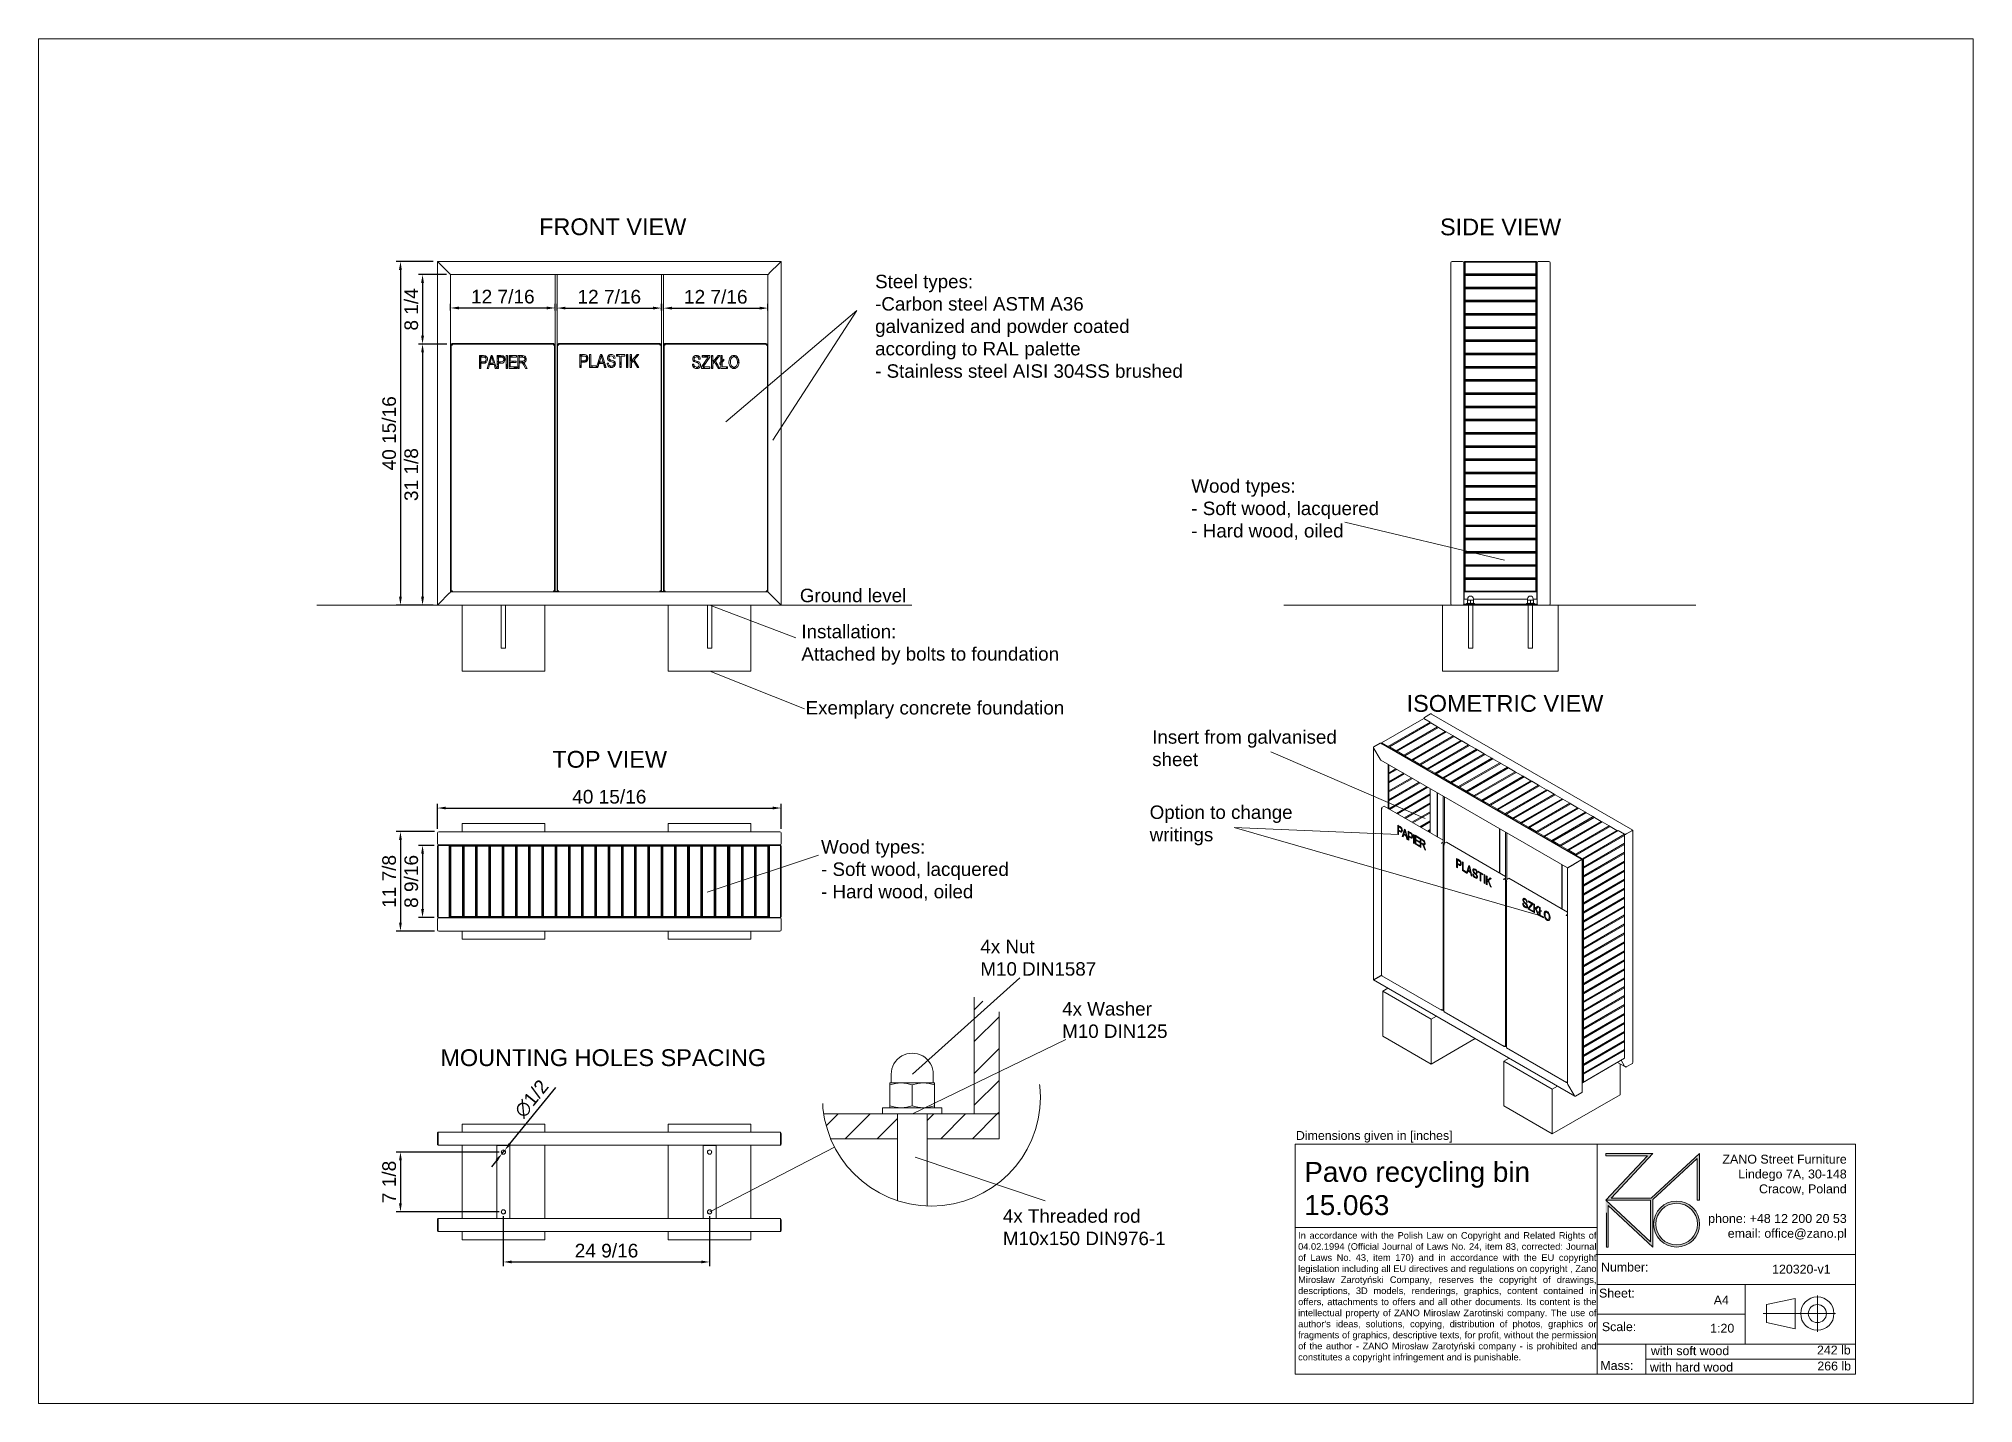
# Paper-space layout 'US' of a CAD drawing. Header units: inches. Extents: x -208 to -3, y -9 to 1.
# Drawn here: x -14.87 to -3.35, y -7.17 to 0.95 of the extents above; entities outside this region: 1.
# The model-space entities are those that its viewports show. They can reach past a viewport. Long polylines and large blocks are cut down to what shows.
import ezdxf

# ---------------------------------------------------------------- set-up
doc = ezdxf.new("R2010")
doc.units = ezdxf.units.IN
doc.linetypes.add('HIDDEN', pattern=[1.905, 1.27, -0.635])
for name, color, linetype, lineweight in [('ZANO_O', 10, 'Continuous', 0), ('ZANO_R', 7, 'Continuous', 0), ('ZANO_R_przerywana', 250, 'HIDDEN', 0), ('ZANO_W', 1, 'Continuous', 0)]:
    doc.layers.add(name, color=color, linetype=linetype, lineweight=lineweight)
doc.layers.add('ZANO_P', color=7, linetype='Continuous', lineweight=0, true_color=0xffffff)
doc.styles.get("Standard").update_dxf_attribs({"font": 'arial.ttf'})
doc.dimstyles.new('amerykanie', dxfattribs={"dimtxt": 50, "dimasz": 50, "dimexe": 0.5, "dimexo": 0.5, "dimgap": 1, "dimtad": 1, "dimdec": 0, "dimzin": 0, "dimlunit": 5, "dimtxsty": 'Standard', "dimcen": 0.09, "dimclrd": 1, "dimclre": 1, "dimclrt": 1, "dimazin": 0, "dimtfac": 1, "dimtdec": 0, "dimtmove": 0, "dimatfit": 3, "dimfxl": 1, "dimtzin": 0, "dimarcsym": 1})

psp = doc.layouts.new('US')

# ---------------------------------------------------------------- texts
at = {"layer": 'ZANO_O', "attachment_point": 1}
for s, insert, char_height, width in [('{\\fArial|b0|i0|c238|p34;FRONT VIEW}', (-11.886, -0.117), 0.1, 1.04774), ('{\\fArial|b0|i0|c238|p34;SIDE VIEW}', (-6.521, -0.118), 0.1, 1.0012), ('\\pxql;{\\fArial|b0|i0|c238|p34;Steel types:\\FARIALUNI.TTF|c238;\\P\\fArial|b0|i0|c238|p34;-Carbon steel ASTM A36\\FARIALUNI.TTF|c238;\\P\\fArial|b0|i0|c238|p34;galvanized and powder coated\\FARIALUNI.TTF|c238;\\P\\fArial|b0|i0|c238|p34;according to RAL palette\\FARIALUNI.TTF|c238;\\P\\fArial|b0|i0|c238|p34;- Stainless steel AISI 304SS brushed}', (-9.885, -0.453), 0.08, 1.93979), ('\\pxql;{\\fArial|b0|i0|c238|p34;Wood types:\\FARIALUNI.TTF|c238;\\P\\fArial|b0|i0|c238|p34;- Soft wood, lacquered\\FARIALUNI.TTF|c238;\\P\\fArial|b0|i0|c238|p34;- Hard wood, oiled}', (-8.002, -1.671), 0.08, 1.37907), ('{\\fArial|b0|i0|c238|p34;Ground level}', (-10.333, -2.323), 0.08, 0.78457), ('\\pxql;{\\fArial|b0|i0|c238|p34;Installation:\\fArial Black|b0|i0|c238|p34;\\P\\fArial|b0|i0|c238|p34;Attached by bolts to foundation}', (-10.324, -2.538), 0.08, 1.81828), ('\\pxql;{\\fArial|b0|i0|c238|p34;Exemplary concrete foundation}', (-10.299, -2.992), 0.08, 1.68642), ('{\\fArial|b0|i0|c238|p34;ISOMETRIC VIEW}', (-6.72, -2.956), 0.1, 1.49258), ('{\\fArial|b0|i0|c238|p34;Insert from galvanised sheet}', (-8.235, -3.166), 0.08, 1.12891), ('{\\fArial|b0|i0|c238|p34;TOP VIEW}', (-11.807, -3.289), 0.1, 0.86231), ('{\\fArial|b0|i0|c238|p34;Option to change writings}', (-8.25, -3.614), 0.08, 1.12891), ('\\pxql;{\\fArial|b0|i0|c238|p34;Wood types:\\FARIALUNI.TTF|c238;\\P\\fArial|b0|i0|c238|p34;- Soft wood, lacquered\\FARIALUNI.TTF|c238;\\P\\fArial|b0|i0|c238|p34;- Hard wood, oiled}', (-10.207, -3.82), 0.08, 1.37907), ('{\\fArial|b0|i0|c238|p34;4x Nut \\FARIALUNI.TTF|c238;\\P\\fArial|b0|i0|c238|p34;M10 DIN1587}', (-9.258, -4.414), 0.08, 0.89262), ('{\\fArial|b0|i0|c238|p34;4x Washer \\FARIALUNI.TTF|c238;\\P\\fArial|b0|i0|c238|p34;M10 DIN125}', (-8.771, -4.785), 0.08, 0.85429), ('{\\fArial|b0|i0|c238|p34;MOUNTING HOLES SPACING}', (-12.474, -5.066), 0.1, 2.09064), ('{\\fArial|b0|i0|c238|p34;4x Threaded rod \\FARIALUNI.TTF|c238;\\P\\fArial|b0|i0|c238|p34;M10x150 DIN976-1}', (-9.124, -6.019), 0.08, 1.01516)]:
    psp.add_mtext(s, dxfattribs=dict(at, insert=insert, char_height=char_height, width=width))
at = {"layer": 'ZANO_R', "attachment_point": 1}
for s, insert, char_height, width in [('{\\fArial|b0|i0|c238|p34;Dimensions given in [inches]}', (-7.379, -5.553), 0.05269, 1.79436), ('{\\fArial|b0|i0|c238|p34;Pavo recycling bin 15.063}', (-7.329, -5.737), 0.11856, 1.7443), ('\\pxqr;{\\fArial|b0|i0|c238|p34;ZANO Street Furniture\\FARIALUNI.TTF|c238;\\P\\fArial|b0|i0|c238|p34;Lindego 7A, 30-148\\FARIALUNI.TTF|c238;\\P\\fArial|b0|i0|c238|p34;Cracow, Poland\\FARIALUNI.TTF|c238;\\P\\P\\fArial|b0|i0|c238|p34;phone: +48 12 200 20 53\\FARIALUNI.TTF|c238;\\P\\fArial|b0|i0|c238|p34;email: office@zano.pl}', (-5.149, -5.694), 0.05298, 1.04998), ("\\pxqj;{\\fArial|b0|i0|c238|p34;In accordance with the Polish Law on Copyright and Related Rights of 04.02.1994 (Official Journal of Laws No. 24, item 83, corrected: Journal of Laws No. 43, item 170) and in accordance with the EU copyright legislation including all EU directives and regulations on copyright , Zano Mirosław Zarotyński Company, reserves the copyright of drawings, descriptions, 3D models, renderings, graphics, content contained in offers, attachments to offers and all other documents. Its content is the intellectual property of ZANO Miroslaw Zarotinski company. The use of author's ideas, solutions, copying, distribution of photos, graphics or fragments of graphics, descriptive texts, for profit, without the permission of the author - ZANO Mirosław Zarotyński company - is prohibited and constitutes a copyright infringement and is punishable.}", (-7.366, -6.155), 0.039516, 1.77136), ('{\\fArial|b0|i0|c238|p34;Number:}', (-5.562, -6.337), 0.05269, 254.32319), ('{\\fArial|b0|i0|c238|p34;120320-v1}', (-4.543, -6.349), 0.05269, 0.49653), ('{\\fArial|b0|i0|c238|p34;Sheet:}', (-5.574, -6.492), 0.05269, 254.32319), ('{\\fArial|b0|i0|c238|p34;A4}', (-4.891, -6.533), 0.05269, 0.18637), ('{\\fArial|b0|i0|c238|p34;Scale:}', (-5.557, -6.692), 0.05269, 254.32319), ('{\\fArial|b0|i0|c238|p34;1:20}', (-4.912, -6.701), 0.05269, 0.20756), ('{\\fArial|b0|i0|c238|p34;with soft wood}', (-5.265, -6.835), 0.05269, 1.21824), ('{\\fArial|b0|i0|c238|p34;242 lb}', (-4.276, -6.831), 0.05269, 0.22908), ('{\\fArial|b0|i0|c238|p34;Mass:}', (-5.566, -6.923), 0.05269, 254.32319), ('{\\fArial|b0|i0|c238|p34;with hard wood}', (-5.271, -6.933), 0.05269, 0.89713), ('{\\fArial|b0|i0|c238|p34;266 lb}', (-4.274, -6.926), 0.05269, 0.22731)]:
    psp.add_mtext(s, dxfattribs=dict(at, insert=insert, char_height=char_height, width=width))

msp = doc.modelspace()

# ---------------------------------------------------------------- blocks, each defined once
blk = doc.blocks.new('*D360')
at = {"layer": 'ZANO_W', "color": 1, "lineweight": -2}
for p, q in [((5.61, 118.06), (2.27, 118.06)), ((2.77, 117.06), (2.77, 110.79)), ((5.67, 109.79), (2.27, 109.79))]:
    blk.add_line(p, q, dxfattribs=at)
at = {"layer": 'ZANO_W', "color": 1}
for points in [[(2.94, 117.06), (2.6, 117.06), (2.77, 118.06)], [(2.6, 110.79), (2.94, 110.79), (2.77, 109.79)]]:
    blk.add_solid(points, dxfattribs=at)
at = {"layer": 'ZANO_W', "color": 1, "insert": (1.43, 113.92), "char_height": 1.625, "attachment_point": 5, "rotation": 90}
blk.add_mtext('8 1/4', dxfattribs=at)
blk = doc.blocks.new('*D361')
at = {"layer": 'ZANO_W', "color": 1, "lineweight": -2}
for p, q in [((5.67, 109.79), (2.27, 109.79)), ((2.77, 108.79), (2.77, 79.69)), ((4.04, 78.69), (2.27, 78.69))]:
    blk.add_line(p, q, dxfattribs=at)
at = {"layer": 'ZANO_W', "color": 1}
for points in [[(2.94, 108.79), (2.6, 108.79), (2.77, 109.79)], [(2.6, 79.69), (2.94, 79.69), (2.77, 78.69)]]:
    blk.add_solid(points, dxfattribs=at)
at = {"layer": 'ZANO_W', "color": 1, "insert": (1.43, 94.24), "char_height": 1.625, "attachment_point": 5, "rotation": 90}
blk.add_mtext('31 1/8', dxfattribs=at)
blk = doc.blocks.new('*D362')
at = {"layer": 'ZANO_W', "color": 1, "lineweight": -2}
for p, q in [((4.04, 119.63), (-0.36, 119.63)), ((0.14, 118.63), (0.14, 79.69)), ((4.04, 78.69), (-0.36, 78.69))]:
    blk.add_line(p, q, dxfattribs=at)
at = {"layer": 'ZANO_W', "color": 1}
for points in [[(0.3, 118.63), (-0.03, 118.63), (0.14, 119.63)], [(-0.03, 79.69), (0.3, 79.69), (0.14, 78.69)]]:
    blk.add_solid(points, dxfattribs=at)
at = {"layer": 'ZANO_W', "color": 1, "insert": (-1.2, 99.16), "char_height": 1.625, "attachment_point": 5, "rotation": 90}
blk.add_mtext('40 15/16', dxfattribs=at)
blk = doc.blocks.new('*D363')
at = {"layer": 'ZANO_W', "color": 1, "lineweight": -2}
for p, q in [((4.14, 50.07), (2.27, 50.07)), ((2.77, 49.07), (2.77, 42.49)), ((4.14, 41.49), (2.27, 41.49))]:
    blk.add_line(p, q, dxfattribs=at)
at = {"layer": 'ZANO_W', "color": 1}
for points in [[(2.94, 49.07), (2.6, 49.07), (2.77, 50.07)], [(2.6, 42.49), (2.94, 42.49), (2.77, 41.49)]]:
    blk.add_solid(points, dxfattribs=at)
at = {"layer": 'ZANO_W', "color": 1, "insert": (1.43, 45.78), "char_height": 1.625, "attachment_point": 5, "rotation": 90}
blk.add_mtext('8 9/16', dxfattribs=at)
blk = doc.blocks.new('*D364')
at = {"layer": 'ZANO_W', "color": 1, "lineweight": -2}
for p, q in [((4.2, 51.71), (-0.36, 51.71)), ((0.14, 50.71), (0.14, 40.86)), ((4.2, 39.86), (-0.36, 39.86))]:
    blk.add_line(p, q, dxfattribs=at)
at = {"layer": 'ZANO_W', "color": 1}
for points in [[(0.3, 50.71), (-0.03, 50.71), (0.14, 51.71)], [(-0.03, 40.86), (0.3, 40.86), (0.14, 39.86)]]:
    blk.add_solid(points, dxfattribs=at)
at = {"layer": 'ZANO_W', "color": 1, "insert": (-1.2, 45.78), "char_height": 1.625, "attachment_point": 5, "rotation": 90}
blk.add_mtext('11 7/8', dxfattribs=at)
blk = doc.blocks.new('*D365')
at = {"layer": 'ZANO_W', "color": 1, "lineweight": -2}
for p, q in [((11.89, 13.55), (-0.36, 13.55)), ((0.14, 12.55), (0.14, 7.42)), ((11.89, 6.42), (-0.36, 6.42))]:
    blk.add_line(p, q, dxfattribs=at)
at = {"layer": 'ZANO_W', "color": 1}
for points in [[(0.3, 12.55), (-0.03, 12.55), (0.14, 13.55)], [(-0.03, 7.42), (0.3, 7.42), (0.14, 6.42)]]:
    blk.add_solid(points, dxfattribs=at)
at = {"layer": 'ZANO_W', "color": 1, "insert": (-1.2, 9.98), "char_height": 1.625, "attachment_point": 5, "rotation": 90}
blk.add_mtext('7 1/8', dxfattribs=at)
blk = doc.blocks.new('*D366')
at = {"layer": 'ZANO_W', "color": 1, "lineweight": -2}
for p, q in [((12.39, 5.92), (12.39, -0.05)), ((36.96, 5.92), (36.96, -0.05)), ((13.39, 0.45), (35.96, 0.45))]:
    blk.add_line(p, q, dxfattribs=at)
at = {"layer": 'ZANO_W', "color": 1}
for points in [[(13.39, 0.62), (13.39, 0.29), (12.39, 0.45)], [(35.96, 0.29), (35.96, 0.62), (36.96, 0.45)]]:
    blk.add_solid(points, dxfattribs=at)
at = {"layer": 'ZANO_W', "color": 1, "insert": (24.68, 1.79), "char_height": 1.625, "attachment_point": 5}
blk.add_mtext('24 9/16', dxfattribs=at)
blk = doc.blocks.new('*D367')
at = {"layer": 'ZANO_W', "color": 1, "lineweight": -2}
for p, q in [((6.11, 113.78), (6.11, 114.59)), ((7.11, 114.09), (17.56, 114.09)), ((18.56, 113.78), (18.56, 114.59))]:
    blk.add_line(p, q, dxfattribs=at)
at = {"layer": 'ZANO_W', "color": 1}
for points in [[(7.11, 114.26), (7.11, 113.92), (6.11, 114.09)], [(17.56, 113.92), (17.56, 114.26), (18.56, 114.09)]]:
    blk.add_solid(points, dxfattribs=at)
at = {"layer": 'ZANO_W', "color": 1, "insert": (12.33, 115.43), "char_height": 1.625, "attachment_point": 5}
blk.add_mtext('12 7/16', dxfattribs=at)
blk = doc.blocks.new('*D368')
at = {"layer": 'ZANO_W', "color": 1, "lineweight": -2}
for p, q in [((18.79, 113.78), (18.79, 114.58)), ((19.79, 114.08), (30.23, 114.08)), ((31.23, 113.78), (31.23, 114.58))]:
    blk.add_line(p, q, dxfattribs=at)
at = {"layer": 'ZANO_W', "color": 1}
for points in [[(19.79, 114.24), (19.79, 113.91), (18.79, 114.08)], [(30.23, 113.91), (30.23, 114.24), (31.23, 114.08)]]:
    blk.add_solid(points, dxfattribs=at)
at = {"layer": 'ZANO_W', "color": 1, "insert": (25.01, 115.42), "char_height": 1.625, "attachment_point": 5}
blk.add_mtext('12 7/16', dxfattribs=at)
blk = doc.blocks.new('*D369')
at = {"layer": 'ZANO_W', "color": 1, "lineweight": -2}
for p, q in [((31.47, 113.78), (31.47, 114.57)), ((32.47, 114.07), (42.91, 114.07)), ((43.91, 113.78), (43.91, 114.57))]:
    blk.add_line(p, q, dxfattribs=at)
at = {"layer": 'ZANO_W', "color": 1}
for points in [[(32.47, 114.24), (32.47, 113.9), (31.47, 114.07)], [(42.91, 113.9), (42.91, 114.24), (43.91, 114.07)]]:
    blk.add_solid(points, dxfattribs=at)
at = {"layer": 'ZANO_W', "color": 1, "insert": (37.69, 115.41), "char_height": 1.625, "attachment_point": 5}
blk.add_mtext('12 7/16', dxfattribs=at)
blk = doc.blocks.new('*D370')
at = {"layer": 'ZANO_W', "color": 1, "lineweight": -2}
for p, q in [((4.54, 52.05), (4.54, 55.02)), ((5.54, 54.52), (44.48, 54.52)), ((45.48, 52.05), (45.48, 55.02))]:
    blk.add_line(p, q, dxfattribs=at)
at = {"layer": 'ZANO_W', "color": 1}
for points in [[(5.54, 54.69), (5.54, 54.36), (4.54, 54.52)], [(44.48, 54.36), (44.48, 54.69), (45.48, 54.52)]]:
    blk.add_solid(points, dxfattribs=at)
at = {"layer": 'ZANO_W', "color": 1, "insert": (25.01, 55.86), "char_height": 1.625, "attachment_point": 5}
blk.add_mtext('40 15/16', dxfattribs=at)
blk = doc.blocks.new('*D371')
at = {"layer": 'ZANO_W', "color": 1, "lineweight": -2}
for p, q in [((13.18, 14.52), (18.63, 21.24)), ((11.6, 12.57), (10.97, 11.79)), ((12.23, 13.35), (12.55, 13.75))]:
    blk.add_line(p, q, dxfattribs=at)
at = {"layer": 'ZANO_W', "color": 1}
for points in [[(13.05, 14.63), (13.31, 14.42), (12.55, 13.75)], [(11.73, 12.47), (11.47, 12.68), (12.23, 13.35)]]:
    blk.add_solid(points, dxfattribs=at)
at = {"layer": 'ZANO_W', "color": 1, "insert": (15.76, 19.89), "char_height": 1.625, "attachment_point": 5, "rotation": 50.9897}
blk.add_mtext('∅1/2', dxfattribs=at)

# ---------------------------------------------------------------- dimensions: what is measured, and where the dimension line sits
at = {"layer": 'ZANO_W'}
for base, p1, p2, picture, middle in [((0.13588, 78.6886), (4.53962, 119.63348), (4.53962, 78.6886), '*D362', (-1.20433, 99.16104)), ((2.76987, 109.79096), (6.11414, 118.0584), (6.1732, 109.79096), '*D360', (1.42966, 113.92468)), ((2.76987, 78.6886), (6.1732, 109.79096), (4.53962, 78.6886), '*D361', (1.4291, 94.23978)), ((0.13588, 39.85679), (4.6971, 51.70719), (4.6971, 39.85679), '*D364', (-1.20433, 45.78199)), ((2.76987, 41.49065), (4.63776, 50.07333), (4.63776, 41.49065), '*D363', (1.42966, 45.78199)), ((0.13588, 6.42062), (12.39367, 13.54661), (12.39367, 6.42062), '*D365', (-1.20433, 9.98362))]:
    dim = msp.add_linear_dim(base=base, p1=p1, p2=p2, angle=90, dimstyle='amerykanie', override={"dimtxt": 1.625, "dimasz": 1, "dimgap": 0.5, "dimdec": 4, "dimaunit": 1, "dimadec": 1, "dimtdec": 4, "dimtmove": 1, "dimfrac": 2}, dxfattribs=at)
    dim.commit()
    dim.dimension.update_dxf_attribs({"geometry": picture, "text_midpoint": middle})
for base, p1, p2, picture, middle in [((18.555086, 114.091461), (6.114141, 113.275762), (18.555086, 113.275762), '*D367', (12.334613, 115.431673)), ((31.23225, 114.07731), (18.79131, 113.27576), (31.23225, 113.27576), '*D368', (25.01178, 115.41752)), ((43.90941, 114.07023), (31.46847, 113.27576), (43.90941, 113.27576), '*D369', (37.68894, 115.41045)), ((45.48422, 54.52446), (4.53934, 51.54971), (45.48422, 51.54971), '*D370', (25.01178, 55.86467)), ((36.9606, 0.45439), (12.39367, 6.42062), (36.9606, 6.42062), '*D366', (24.67713, 1.7946))]:
    dim = msp.add_linear_dim(base=base, p1=p1, p2=p2, dimstyle='amerykanie', override={"dimtxt": 1.625, "dimasz": 1, "dimgap": 0.5, "dimdec": 4, "dimaunit": 1, "dimadec": 1, "dimtdec": 4, "dimtmove": 1, "dimfrac": 2}, dxfattribs=at)
    dim.commit()
    dim.dimension.update_dxf_attribs({"geometry": picture, "text_midpoint": middle})
dim = msp.add_diameter_dim_2p(p1=(12.23259, 13.34776), p2=(12.55475, 13.74546), dimstyle='amerykanie', override={"dimtxt": 1.625, "dimasz": 1, "dimgap": 0.5, "dimdec": 4, "dimaunit": 1, "dimadec": 1, "dimtdec": 4, "dimtmove": 1, "dimfrac": 2}, dxfattribs=at)
dim.commit()
dim.dimension.update_dxf_attribs({"geometry": '*D371', "text_midpoint": (16.83176, 19.02518), "dimtype": 163})

# ---------------------------------------------------------------- linework, layer by layer
at = {"layer": 'ZANO_R'}
for p, q in [((4.53934, 119.6332), (4.53934, 78.68888)), ((45.48394, 119.63348), (4.53962, 119.63348)), ((4.58869, 119.58441), (4.58841, 119.58413)), ((4.63776, 119.53534), (4.63776, 119.53478)), ((4.69682, 119.47573), (5.95666, 118.21588)), ((5.95694, 118.21616), (4.6971, 119.476)), ((5.19879, 118.97376), (5.19879, 118.97431)), ((5.37595, 118.79715), (5.37595, 118.79659)), ((5.93698, 118.23557), (5.93698, 118.23613)), ((6.02542, 118.14712), (6.0257, 118.1474)), ((6.11414, 118.0584), (6.11414, 80.26368)), ((43.90914, 118.05868), (6.11442, 118.05868)), ((18.55509, 80.30278), (18.55509, 118.05868)), ((18.79131, 80.30278), (18.79131, 118.05868)), ((31.23225, 80.30278), (31.23225, 118.05868)), ((31.46847, 80.30278), (31.46847, 118.05868)), ((43.90941, 80.26368), (43.90941, 118.0584)), ((43.99752, 118.14706), (43.9978, 118.14678)), ((45.32646, 119.476), (44.06662, 118.21616)), ((44.06689, 118.21588), (45.32674, 119.47573)), ((44.08658, 118.23613), (44.08658, 118.23557)), ((44.6476, 118.79659), (44.6476, 118.79715)), ((44.82477, 118.97431), (44.82477, 118.97376)), ((45.38579, 119.53478), (45.38579, 119.53534)), ((45.43481, 119.58379), (45.43453, 119.58407)), ((45.48422, 78.68888), (45.48422, 119.6332)), ((125.2259, 119.476), (125.2259, 119.47573)), ((125.2259, 119.47573), (125.2259, 78.84636)), ((126.64322, 119.63348), (125.38338, 119.63348)), ((125.38338, 119.6332), (126.64322, 119.6332)), ((126.8007, 119.47573), (126.8007, 119.476)), ((126.8007, 119.47573), (126.8007, 78.84636)), ((126.85975, 118.05868), (126.8007, 118.05868)), ((126.85975, 119.63348), (135.44243, 119.63348)), ((126.85975, 119.63348), (126.95818, 119.53506)), ((126.85975, 118.05868), (126.85975, 119.63348)), ((126.95818, 118.1571), (126.85975, 118.05868)), ((135.44243, 118.05868), (126.85975, 118.05868)), ((126.85975, 118.05868), (126.95818, 117.96025)), ((126.85975, 116.48388), (126.85975, 118.05868)), ((135.34401, 119.53506), (126.95818, 119.53506)), ((126.95818, 119.53506), (126.95818, 118.1571)), ((126.95818, 118.1571), (135.34401, 118.1571)), ((135.34401, 117.96025), (126.95818, 117.96025)), ((126.95818, 117.96025), (126.95818, 116.5823)), ((135.44243, 119.63348), (135.34401, 119.53506)), ((135.34401, 118.1571), (135.34401, 119.53506)), ((135.34401, 118.1571), (135.44243, 118.05868)), ((135.44243, 118.05868), (135.34401, 117.96025)), ((135.34401, 116.5823), (135.34401, 117.96025)), ((135.44243, 119.63348), (135.44243, 118.05868)), ((135.44243, 118.05868), (135.44243, 116.48388)), ((135.50149, 118.05868), (135.44243, 118.05868)), ((135.50149, 119.476), (135.50149, 119.47573)), ((135.50149, 119.47573), (135.50149, 78.84636)), ((136.91881, 119.63348), (135.65897, 119.63348)), ((135.65897, 119.6332), (136.91881, 119.6332)), ((137.07629, 119.47573), (137.07629, 119.476)), ((137.07629, 119.47573), (137.07629, 78.84636)), ((126.95818, 116.5823), (126.85975, 116.48388)), ((126.85975, 114.90907), (126.85975, 116.48388)), ((126.85975, 116.48388), (126.95818, 116.38545)), ((135.44243, 116.48388), (126.85975, 116.48388)), ((126.95818, 116.5823), (135.34401, 116.5823)), ((126.95818, 116.38545), (126.95818, 115.0075)), ((135.34401, 116.38545), (126.95818, 116.38545)), ((135.34401, 116.5823), (135.44243, 116.48388)), ((135.44243, 116.48388), (135.34401, 116.38545)), ((135.34401, 115.0075), (135.34401, 116.38545)), ((135.44243, 116.48388), (135.44243, 114.90907)), ((126.95818, 115.0075), (126.85975, 114.90907)), ((135.44243, 114.90907), (126.85975, 114.90907)), ((126.85975, 113.33427), (126.85975, 114.90907)), ((126.85975, 114.90907), (126.95818, 114.81065)), ((126.95818, 113.4327), (126.85975, 113.33427)), ((135.44243, 113.33427), (126.85975, 113.33427)), ((126.85975, 113.33427), (126.95818, 113.23585)), ((126.85975, 111.75947), (126.85975, 113.33427)), ((126.95818, 115.0075), (135.34401, 115.0075)), ((126.95818, 114.81065), (126.95818, 113.4327)), ((135.34401, 114.81065), (126.95818, 114.81065)), ((126.95818, 113.4327), (135.34401, 113.4327)), ((126.95818, 113.23585), (126.95818, 111.85789)), ((135.34401, 113.23585), (126.95818, 113.23585)), ((135.34401, 115.0075), (135.44243, 114.90907)), ((135.44243, 114.90907), (135.34401, 114.81065)), ((135.34401, 113.4327), (135.34401, 114.81065)), ((135.34401, 113.4327), (135.44243, 113.33427)), ((135.44243, 113.33427), (135.34401, 113.23585)), ((135.34401, 111.85789), (135.34401, 113.23585)), ((135.44243, 114.90907), (135.44243, 113.33427)), ((135.44243, 113.33427), (135.44243, 111.75947)), ((126.95818, 111.85789), (126.85975, 111.75947)), ((135.44243, 111.75947), (126.85975, 111.75947)), ((126.85975, 111.75947), (126.95818, 111.66104)), ((126.85975, 110.18466), (126.85975, 111.75947)), ((126.95818, 111.85789), (135.34401, 111.85789)), ((126.95818, 111.66104), (126.95818, 110.28309)), ((135.34401, 111.66104), (126.95818, 111.66104)), ((135.34401, 111.85789), (135.44243, 111.75947)), ((135.44243, 111.75947), (135.34401, 111.66104)), ((135.34401, 110.28309), (135.34401, 111.66104)), ((135.44243, 111.75947), (135.44243, 110.18466)), ((6.1732, 109.79096), (6.1732, 109.71222)), ((18.49603, 109.79096), (6.1732, 109.79096)), ((6.1732, 109.70829), (6.19784, 109.70829)), ((6.1732, 109.70829), (6.1732, 80.34608)), ((6.27162, 109.85002), (18.39761, 109.85002)), ((6.27162, 109.85002), (6.27162, 109.79096)), ((6.27162, 109.67744), (6.27162, 109.67599)), ((9.70989, 108.41301), (9.55231, 108.41301)), ((9.55231, 108.41301), (9.55231, 106.89629)), ((9.66974, 107.75061), (9.67341, 108.41301)), ((9.70989, 106.89629), (9.70989, 108.41301)), ((10.01952, 108.41301), (9.76895, 108.41301)), ((9.76895, 108.41301), (9.76895, 108.23573)), ((9.83099, 108.41301), (9.83001, 108.23573)), ((10.12547, 108.23326), (10.12644, 108.4086)), ((10.28382, 108.37252), (10.28262, 108.15451)), ((10.94482, 108.41301), (10.46038, 106.89629)), ((10.75677, 107.34934), (11.067, 108.41301)), ((10.91143, 107.87962), (10.91385, 108.31605)), ((11.067, 108.41301), (10.94482, 108.41301)), ((11.11415, 108.36373), (11.05186, 108.15018)), ((11.12785, 108.32086), (11.10168, 108.321)), ((11.58315, 106.89629), (11.11415, 108.36373)), ((11.80179, 108.41301), (11.64421, 108.41301)), ((11.64421, 108.41301), (11.64421, 106.89629)), ((11.80179, 106.89629), (11.80179, 108.41301)), ((12.11141, 108.41301), (11.86085, 108.41301)), ((11.86085, 108.41301), (11.86085, 108.23573)), ((12.88713, 108.41301), (12.72955, 108.41301)), ((12.72955, 108.41301), (12.72955, 106.89629)), ((12.88713, 106.89629), (12.88713, 108.41301)), ((13.06638, 108.41301), (13.06638, 106.89629)), ((13.97248, 108.41301), (13.06638, 108.41301)), ((13.06638, 108.04026), (13.18779, 108.41301)), ((13.19418, 108.41301), (13.24588, 108.23573)), ((13.3074, 108.23573), (13.25569, 108.41301)), ((13.38813, 108.41301), (13.44368, 108.23573)), ((13.97248, 108.23573), (13.97248, 108.41301)), ((14.26991, 108.41301), (14.11233, 108.41301)), ((14.11233, 108.41301), (14.11233, 106.89629)), ((14.26991, 106.89629), (14.26991, 108.41301)), ((14.66941, 108.41301), (14.32897, 108.41301)), ((14.32897, 108.41301), (14.32897, 108.23573)), ((14.51814, 108.23573), (14.51912, 108.41301)), ((14.67671, 108.41331), (14.67572, 108.23573)), ((18.39761, 109.85002), (18.39761, 109.79096)), ((18.39761, 109.67744), (18.39761, 109.67599)), ((18.49603, 109.70829), (18.47139, 109.70829)), ((18.49603, 109.79096), (18.49603, 109.71222)), ((18.49603, 109.70829), (18.49603, 80.34608)), ((18.85036, 109.79096), (18.85036, 109.71222)), ((31.1732, 109.79096), (18.85036, 109.79096)), ((18.85036, 109.70829), (18.875, 109.70829)), ((18.85036, 109.70829), (18.85036, 80.34608)), ((18.94879, 109.85002), (18.94879, 109.79096)), ((18.94879, 109.85002), (31.07477, 109.85002)), ((18.94879, 109.67744), (18.94879, 109.67599)), ((21.50712, 108.53302), (21.66471, 108.53215)), ((21.50712, 107.0163), (21.50712, 108.53302)), ((21.50718, 108.51086), (21.66471, 108.50999)), ((21.66471, 108.32375), (21.50718, 108.51086)), ((21.66471, 108.53215), (21.66471, 107.0163)), ((21.72376, 108.53183), (21.72376, 108.35575)), ((21.72376, 108.53183), (22.0741, 108.52989)), ((21.72376, 108.49084), (21.83749, 108.35575)), ((21.72376, 108.35575), (21.99157, 108.35575)), ((22.34694, 107.75714), (22.35055, 108.40889)), ((22.66929, 108.53302), (22.82687, 108.53302)), ((22.66929, 107.0163), (22.66929, 108.53302)), ((22.7959, 107.0163), (22.80413, 108.50368)), ((22.80413, 108.50368), (22.82687, 108.50355)), ((22.82687, 108.53302), (22.82687, 107.19358)), ((23.49659, 107.0163), (23.98103, 108.53302)), ((23.66064, 107.0163), (24.11211, 108.53302)), ((24.04856, 108.31951), (23.91308, 108.32026)), ((23.9696, 108.49723), (24.10124, 108.4965)), ((24.11211, 108.53302), (23.98103, 108.53302)), ((24.08967, 108.25062), (24.15487, 108.46966)), ((24.16227, 108.31888), (24.11007, 108.31917)), ((24.61936, 107.0163), (24.15487, 108.46966)), ((24.16296, 108.44432), (24.16227, 108.31888)), ((25.10819, 108.39338), (25.13467, 108.36319)), ((25.86032, 108.53302), (26.8452, 108.53302)), ((25.86032, 108.35575), (25.86032, 108.53302)), ((25.86032, 108.39877), (25.86833, 108.42335)), ((26.27397, 108.35575), (25.86032, 108.35575)), ((25.86833, 108.42335), (25.88804, 108.35575)), ((25.91143, 108.48648), (26.04251, 108.48576)), ((25.94956, 108.35575), (25.91143, 108.48648)), ((26.04251, 108.48576), (26.08324, 108.35575)), ((26.27397, 107.0163), (26.27397, 108.35575)), ((26.43155, 108.35575), (26.43155, 107.0163)), ((26.8452, 108.35575), (26.43155, 108.35575)), ((26.8452, 108.53302), (26.8452, 108.35575)), ((27.06188, 108.53302), (27.21946, 108.53302)), ((27.06188, 107.0163), (27.06188, 108.53302)), ((27.18924, 107.13995), (27.19665, 108.47937)), ((27.19665, 108.47937), (27.21946, 108.47924)), ((27.21946, 108.53302), (27.21946, 107.0163)), ((27.51493, 108.53302), (27.67251, 108.53302)), ((27.51493, 107.0163), (27.51493, 108.53302)), ((27.67251, 107.77743), (28.31576, 108.53302)), ((27.67251, 108.53302), (27.67251, 107.77743)), ((28.51643, 108.53302), (27.9926, 107.91778)), ((28.29876, 108.29599), (28.11483, 108.29701)), ((28.26387, 108.47207), (28.29974, 108.47207)), ((28.29974, 108.47207), (28.29876, 108.29599)), ((28.31576, 108.53302), (28.51643, 108.53302)), ((28.3581, 108.34707), (28.35879, 108.47207)), ((28.35879, 108.47207), (28.46453, 108.47207)), ((31.07477, 109.85002), (31.07477, 109.79096)), ((31.07477, 109.67744), (31.07477, 109.67599)), ((31.1732, 109.70829), (31.14856, 109.70829)), ((31.1732, 109.79096), (31.1732, 109.71222)), ((31.1732, 109.70829), (31.1732, 80.34608)), ((31.52753, 109.79096), (31.52753, 109.71222)), ((43.85036, 109.79096), (31.52753, 109.79096)), ((31.52753, 109.70829), (31.55216, 109.70829)), ((31.52753, 109.70829), (31.52753, 80.34608)), ((31.5669, 109.85002), (31.5669, 109.79096)), ((31.5669, 109.85002), (43.69288, 109.85002)), ((31.64564, 109.66356), (31.64564, 109.66128)), ((35.12601, 108.36659), (35.12466, 108.12185)), ((35.42086, 108.25502), (35.42184, 108.43196)), ((35.57924, 108.39733), (35.57815, 108.20062)), ((36.08638, 108.41301), (36.08638, 108.23573)), ((36.97278, 108.41301), (36.08638, 108.41301)), ((36.20915, 108.32204), (36.08638, 108.32272)), ((36.20868, 108.23573), (36.20915, 108.32204)), ((36.36673, 108.32117), (36.36626, 108.23573)), ((36.78038, 108.31888), (36.36673, 108.32117)), ((36.7809, 108.41301), (36.78038, 108.31888)), ((36.97278, 108.23573), (36.97278, 108.41301)), ((37.32733, 108.41301), (37.16975, 108.41301)), ((37.16975, 108.41301), (37.16975, 106.89629)), ((37.32733, 107.65742), (37.32733, 108.41301)), ((37.97059, 108.41301), (37.32733, 107.65742)), ((37.64742, 107.79777), (38.17126, 108.41301)), ((38.17126, 108.41301), (37.97059, 108.41301)), ((38.4698, 108.41301), (38.31222, 108.41301)), ((38.31222, 108.41301), (38.31222, 107.67619)), ((38.31222, 107.88848), (38.4698, 108.37229)), ((38.4698, 107.83347), (38.4698, 108.41301)), ((39.81351, 108.25338), (39.8145, 108.43134)), ((39.82989, 108.25527), (39.82989, 108.43224)), ((39.88894, 108.43224), (39.88894, 108.25527)), ((39.97203, 108.42206), (39.97101, 108.23836)), ((43.69288, 109.85002), (43.69288, 109.79096)), ((43.85036, 109.70829), (43.82572, 109.70829)), ((43.85036, 109.79096), (43.85036, 109.71222)), ((43.85036, 109.70829), (43.85036, 80.34608)), ((126.95818, 110.28309), (126.85975, 110.18466)), ((126.85975, 108.60986), (126.85975, 110.18466)), ((126.85975, 110.18466), (126.95818, 110.08624)), ((126.85975, 110.18466), (135.44243, 110.18466)), ((126.95818, 108.70829), (126.85975, 108.60986)), ((126.85975, 108.60986), (135.44243, 108.60986)), ((126.85975, 108.60986), (126.95818, 108.51144)), ((126.85975, 107.03506), (126.85975, 108.60986)), ((126.95818, 110.28309), (135.34401, 110.28309)), ((126.95818, 110.08624), (126.95818, 108.70829)), ((135.34401, 110.08624), (126.95818, 110.08624)), ((126.95818, 108.70829), (135.34401, 108.70829)), ((126.95818, 108.51144), (126.95818, 107.13348)), ((135.34401, 108.51144), (126.95818, 108.51144)), ((135.34401, 110.28309), (135.44243, 110.18466)), ((135.44243, 110.18466), (135.34401, 110.08624)), ((135.34401, 108.70829), (135.34401, 110.08624)), ((135.34401, 108.70829), (135.44243, 108.60986)), ((135.44243, 108.60986), (135.34401, 108.51144)), ((135.34401, 107.13348), (135.34401, 108.51144)), ((135.44243, 110.18466), (135.44243, 108.60986)), ((135.44243, 108.60986), (135.44243, 107.03506)), ((9.55231, 107.8901), (9.66974, 107.75061)), ((9.66844, 107.51516), (9.55231, 107.65302)), ((9.55231, 106.89629), (9.70989, 106.89629)), ((9.66553, 106.98949), (9.66844, 107.51516)), ((9.70989, 106.98924), (9.66553, 106.98949)), ((9.76895, 108.23573), (10.03675, 108.23573)), ((10.03983, 107.6842), (9.76895, 107.6842)), ((9.76895, 107.6842), (9.76895, 107.50692)), ((9.76895, 107.50692), (10.02998, 107.50692)), ((9.82696, 107.6842), (9.82598, 107.50692)), ((10.12145, 107.5075), (10.12244, 107.68694)), ((10.28048, 107.76817), (10.2793, 107.55466)), ((10.46038, 106.89629), (10.62442, 106.89629)), ((10.62442, 106.89629), (10.75677, 107.34934)), ((10.86999, 107.52661), (10.81828, 107.34934)), ((10.81828, 107.34934), (11.28676, 107.34934)), ((11.23474, 107.52661), (10.86999, 107.52661)), ((10.9085, 107.34934), (10.90948, 107.52661)), ((11.05186, 108.15018), (11.23474, 107.52661)), ((11.06706, 107.52661), (11.06608, 107.34934)), ((11.07087, 108.21537), (11.07017, 108.08775)), ((11.28676, 107.34934), (11.41941, 106.89629)), ((11.41941, 106.89629), (11.58315, 106.89629)), ((11.79874, 108.04137), (11.64421, 108.06156)), ((11.64421, 106.89629), (11.80179, 106.89629)), ((11.80179, 108.09465), (11.79874, 108.04137)), ((11.86085, 108.23573), (12.12865, 108.23573)), ((12.13173, 107.6842), (11.86085, 107.6842)), ((11.86085, 107.6842), (11.86085, 107.50692)), ((11.86085, 107.50692), (12.12188, 107.50692)), ((12.14367, 107.68319), (11.90335, 107.60744)), ((12.72955, 107.00613), (12.88713, 107.48993)), ((12.88236, 106.97168), (12.72955, 106.97253)), ((12.72955, 106.89629), (12.88713, 106.89629)), ((12.88713, 106.98765), (12.88236, 106.97168)), ((13.22396, 107.42285), (13.06638, 107.42372)), ((13.06638, 106.89629), (13.99218, 106.89629)), ((13.22396, 108.10212), (13.07052, 107.60098)), ((13.07052, 107.60098), (13.43159, 107.59898)), ((13.22396, 107.76299), (13.22396, 108.23573)), ((13.22396, 108.23573), (13.97248, 108.23573)), ((13.93308, 107.76299), (13.22396, 107.76299)), ((13.22396, 107.07357), (13.22396, 107.58571)), ((13.22396, 107.58571), (13.93308, 107.58571)), ((13.99218, 107.07357), (13.22396, 107.07357)), ((13.43159, 107.59898), (13.43546, 107.58571)), ((13.49698, 107.58571), (13.44527, 107.76299)), ((13.59179, 107.76299), (13.64734, 107.58571)), ((13.67734, 106.96728), (13.64634, 107.07357)), ((13.84138, 106.96638), (13.67734, 106.96728)), ((13.8078, 107.07357), (13.84138, 106.96638)), ((13.88078, 106.96616), (13.88137, 107.07357)), ((13.99218, 106.96554), (13.88078, 106.96616)), ((13.93308, 107.58571), (13.93308, 107.76299)), ((13.99218, 106.89629), (13.99218, 107.07357)), ((14.11233, 107.14216), (14.26991, 107.14129)), ((14.26991, 106.96401), (14.11233, 106.96488)), ((14.11233, 106.89629), (14.26991, 106.89629)), ((14.32897, 108.23573), (14.68049, 108.23573)), ((14.68049, 107.74329), (14.32897, 107.74329)), ((14.32897, 107.74329), (14.32897, 107.56601)), ((14.32897, 107.56601), (14.47089, 107.56601)), ((14.51443, 107.56626), (14.51541, 107.74329)), ((14.673, 107.74329), (14.67167, 107.50397)), ((14.71624, 107.45845), (14.86115, 107.22068)), ((14.86115, 107.22068), (15.03628, 106.89629)), ((14.9267, 107.82038), (14.9188, 107.84513)), ((14.95933, 107.99413), (14.95933, 107.98489)), ((15.21065, 106.89629), (14.9935, 107.31086)), ((15.03628, 106.89629), (15.21065, 106.89629)), ((21.50712, 107.04496), (21.66471, 107.30164)), ((21.66471, 107.0163), (21.50712, 107.0163)), ((21.72376, 107.80421), (21.99464, 107.80421)), ((21.72376, 107.62693), (21.72376, 107.80421)), ((21.72376, 107.62693), (21.98479, 107.62693)), ((21.86442, 107.62693), (21.97326, 107.80421)), ((22.13279, 107.7678), (22.04706, 107.62826)), ((22.21808, 107.66654), (22.13279, 107.7678)), ((22.23178, 107.88737), (22.34411, 107.75393)), ((23.4572, 107.0163), (22.66929, 107.0163)), ((22.82687, 107.19358), (23.4572, 107.19358)), ((22.95446, 107.19358), (22.95348, 107.0163)), ((23.4572, 107.19358), (23.4572, 107.0163)), ((23.66064, 107.0163), (23.49659, 107.0163)), ((23.58382, 107.0163), (23.58536, 107.29421)), ((23.74572, 107.79628), (23.74293, 107.29277)), ((23.90988, 107.64663), (23.85711, 107.46935)), ((23.85711, 107.46935), (24.32297, 107.46935)), ((24.27096, 107.64663), (23.90988, 107.64663)), ((24.08967, 108.25062), (24.27096, 107.64663)), ((24.32297, 107.46935), (24.45563, 107.0163)), ((24.45563, 107.0163), (24.61936, 107.0163)), ((24.91483, 107.52844), (24.75725, 107.50874)), ((24.99331, 108.26755), (24.98641, 108.27368)), ((25.05522, 107.76966), (25.43814, 107.64663)), ((25.1338, 107.90998), (25.50822, 107.80052)), ((25.17464, 107.89804), (25.16612, 107.88388)), ((25.40827, 107.01089), (25.47845, 107.22636)), ((25.54516, 108.07998), (25.70274, 108.09967)), ((25.57203, 107.51368), (25.63729, 107.71403)), ((25.69468, 107.42399), (25.60013, 107.10754)), ((25.74192, 107.42373), (25.69468, 107.42399)), ((26.27397, 107.74699), (26.43155, 107.24404)), ((26.34021, 107.0163), (26.27397, 107.24341)), ((26.43155, 107.0163), (26.27397, 107.0163)), ((27.06188, 107.14065), (27.18924, 107.13995)), ((27.21946, 107.0163), (27.06188, 107.0163)), ((27.67251, 107.0163), (27.51493, 107.0163)), ((27.88672, 107.79344), (27.67251, 107.54198)), ((27.67251, 107.54198), (27.67251, 107.0163)), ((28.35823, 107.0163), (27.88672, 107.79344)), ((27.9926, 107.91778), (28.53921, 107.0163)), ((28.0337, 107.56863), (28.02322, 107.56846)), ((28.02483, 107.74596), (28.09702, 107.74556)), ((28.20488, 107.56768), (28.0337, 107.56863)), ((28.3508, 107.02855), (28.35244, 107.32432)), ((28.53921, 107.0163), (28.35823, 107.0163)), ((28.5086, 107.06678), (28.50832, 107.0163)), ((35.0621, 107.40843), (34.90452, 107.38873)), ((34.9616, 107.13265), (34.96306, 107.39605)), ((34.96578, 107.88874), (34.96731, 108.16384)), ((35.11838, 106.98861), (35.07259, 106.98887)), ((35.11961, 107.20927), (35.11838, 106.98861)), ((35.12344, 107.90219), (35.12226, 107.68922)), ((35.18339, 107.65742), (35.59174, 107.52384)), ((35.65549, 107.6805), (35.24059, 107.8051)), ((35.41384, 106.98698), (35.41423, 107.05671)), ((35.57142, 106.98611), (35.41384, 106.98698)), ((35.41713, 107.58096), (35.41808, 107.7518)), ((35.57194, 107.07865), (35.57142, 106.98611)), ((35.5754, 107.70456), (35.57443, 107.5295)), ((35.69243, 107.95997), (35.85001, 107.97966)), ((36.78719, 108.23573), (36.00759, 107.08095)), ((36.00759, 107.08095), (36.00759, 106.89629)), ((36.00759, 106.89629), (36.99247, 106.89629)), ((36.08638, 108.23573), (36.78719, 108.23573)), ((36.18825, 107.07357), (36.97278, 108.23573)), ((36.99247, 107.07357), (36.18825, 107.07357)), ((36.20174, 106.98262), (36.20225, 107.07357)), ((36.35932, 106.98175), (36.20174, 106.98262)), ((36.20236, 107.09447), (36.20389, 107.37173)), ((36.35983, 107.07357), (36.35932, 106.98175)), ((36.36278, 107.60708), (36.36125, 107.32984)), ((36.99247, 106.89629), (36.99247, 107.07357)), ((37.16975, 107.77327), (37.32733, 107.81839)), ((37.19863, 107.60744), (37.16975, 107.59519)), ((37.16975, 106.89629), (37.32733, 106.89629)), ((37.58222, 107.72835), (37.19863, 107.60744)), ((37.32733, 107.42197), (37.54155, 107.67342)), ((37.32733, 106.89629), (37.32733, 107.42197)), ((37.54155, 107.67342), (38.01306, 106.89629)), ((38.19403, 106.89629), (37.64742, 107.79777)), ((37.72128, 107.48636), (37.84613, 107.47005)), ((38.01306, 106.89629), (38.19403, 106.89629)), ((38.0139, 106.97259), (38.06068, 107.11621)), ((38.14822, 106.97185), (38.0139, 106.97259)), ((38.31222, 107.67619), (38.17434, 107.53862)), ((38.17434, 107.46515), (38.20979, 107.57399)), ((38.17434, 107.53862), (38.17434, 107.36026)), ((38.17434, 107.36026), (38.31222, 107.48968)), ((38.31222, 107.48968), (38.31222, 106.89629)), ((38.31279, 107.42399), (38.31222, 107.42207)), ((38.31222, 106.89629), (39.10013, 106.89629)), ((38.4698, 107.42312), (38.31279, 107.42399)), ((38.4698, 107.94066), (38.36579, 107.60098)), ((38.36579, 107.60098), (38.4698, 107.6004)), ((38.64708, 108.01013), (38.4698, 107.83347)), ((38.4698, 107.64696), (38.64708, 107.82362)), ((38.4698, 107.07357), (38.4698, 107.64696)), ((39.10013, 107.07357), (38.4698, 107.07357)), ((38.64708, 107.82362), (38.64708, 108.01013)), ((38.97261, 106.96728), (38.94162, 107.07357)), ((39.10013, 106.96658), (38.97261, 106.96728)), ((39.10013, 106.89629), (39.10013, 107.07357)), ((39.39488, 107.14223), (39.6268, 107.14095)), ((39.82989, 106.96254), (39.56567, 106.964)), ((39.82989, 106.87752), (39.82989, 107.05487)), ((39.88894, 107.05487), (39.88894, 106.87752)), ((39.96395, 106.9618), (39.88894, 106.96221)), ((39.96455, 107.07158), (39.96395, 106.9618)), ((40.23386, 108.26753), (40.24006, 108.27993)), ((40.43437, 107.80082), (40.45123, 107.79087)), ((126.95818, 107.13348), (126.85975, 107.03506)), ((126.85975, 105.46026), (126.85975, 107.03506)), ((126.85975, 107.03506), (126.95818, 106.93663)), ((126.85975, 107.03506), (135.44243, 107.03506)), ((126.95818, 107.13348), (135.34401, 107.13348)), ((126.95818, 106.93663), (126.95818, 105.55868)), ((135.34401, 106.93663), (126.95818, 106.93663)), ((135.34401, 107.13348), (135.44243, 107.03506)), ((135.44243, 107.03506), (135.34401, 106.93663)), ((135.34401, 105.55868), (135.34401, 106.93663)), ((135.44243, 107.03506), (135.44243, 105.46026)), ((126.95818, 105.55868), (126.85975, 105.46026)), ((135.44243, 105.46026), (126.85975, 105.46026)), ((126.85975, 105.46026), (126.95818, 105.36183)), ((126.85975, 103.88545), (126.85975, 105.46026)), ((126.95818, 103.98388), (126.85975, 103.88545)), ((126.85975, 102.31065), (126.85975, 103.88545)), ((126.85975, 103.88545), (126.95818, 103.78703)), ((126.85975, 103.88545), (135.44243, 103.88545)), ((126.95818, 105.55868), (135.34401, 105.55868)), ((126.95818, 105.36183), (126.95818, 103.98388)), ((135.34401, 105.36183), (126.95818, 105.36183)), ((126.95818, 103.98388), (135.34401, 103.98388)), ((126.95818, 103.78703), (126.95818, 102.40908)), ((135.34401, 103.78703), (126.95818, 103.78703)), ((135.34401, 105.55868), (135.44243, 105.46026)), ((135.44243, 105.46026), (135.34401, 105.36183)), ((135.34401, 103.98388), (135.34401, 105.36183)), ((135.34401, 103.98388), (135.44243, 103.88545)), ((135.44243, 103.88545), (135.34401, 103.78703)), ((135.34401, 102.40908), (135.34401, 103.78703)), ((135.44243, 105.46026), (135.44243, 103.88545)), ((135.44243, 103.88545), (135.44243, 102.31065)), ((126.95818, 102.40908), (126.85975, 102.31065)), ((126.85975, 102.31065), (135.44243, 102.31065)), ((126.85975, 102.31065), (126.95818, 102.21222)), ((126.85975, 100.73585), (126.85975, 102.31065)), ((126.95818, 102.40908), (135.34401, 102.40908)), ((126.95818, 102.21222), (126.95818, 100.83427)), ((135.34401, 102.21222), (126.95818, 102.21222)), ((135.34401, 102.40908), (135.44243, 102.31065)), ((135.44243, 102.31065), (135.34401, 102.21222)), ((135.34401, 100.83427), (135.34401, 102.21222)), ((135.44243, 102.31065), (135.44243, 100.73585)), ((126.95818, 100.83427), (126.85975, 100.73585)), ((126.85975, 99.16104), (126.85975, 100.73585)), ((126.85975, 100.73585), (126.95818, 100.63742)), ((126.85975, 100.73585), (135.44243, 100.73585)), ((126.95818, 99.25947), (126.85975, 99.16104)), ((135.44243, 99.16104), (126.85975, 99.16104)), ((126.85975, 97.58624), (126.85975, 99.16104)), ((126.85975, 99.16104), (126.95818, 99.06262)), ((126.95818, 100.83427), (135.34401, 100.83427)), ((126.95818, 100.63742), (126.95818, 99.25947)), ((135.34401, 100.63742), (126.95818, 100.63742)), ((126.95818, 99.25947), (135.34401, 99.25947)), ((135.34401, 100.83427), (135.44243, 100.73585)), ((135.44243, 100.73585), (135.34401, 100.63742)), ((135.34401, 99.25947), (135.34401, 100.63742)), ((135.34401, 99.25947), (135.44243, 99.16104)), ((135.44243, 99.16104), (135.34401, 99.06262)), ((135.44243, 100.73585), (135.44243, 99.16104)), ((135.44243, 99.16104), (135.44243, 97.58624)), ((126.95818, 97.68467), (126.85975, 97.58624)), ((126.85975, 96.01144), (126.85975, 97.58624)), ((126.85975, 97.58624), (126.95818, 97.48782)), ((126.85975, 97.58624), (135.44243, 97.58624)), ((126.95818, 99.06262), (126.95818, 97.68467)), ((135.34401, 99.06262), (126.95818, 99.06262)), ((126.95818, 97.68467), (135.34401, 97.68467)), ((126.95818, 97.48782), (126.95818, 96.10986)), ((135.34401, 97.48782), (126.95818, 97.48782)), ((135.34401, 97.68467), (135.34401, 99.06262)), ((135.34401, 97.68467), (135.44243, 97.58624)), ((135.44243, 97.58624), (135.34401, 97.48782)), ((135.34401, 96.10986), (135.34401, 97.48782)), ((135.44243, 97.58624), (135.44243, 96.01144)), ((126.95818, 96.10986), (126.85975, 96.01144)), ((126.85975, 96.01144), (135.44243, 96.01144)), ((126.85975, 96.01144), (126.95818, 95.91301)), ((126.85975, 94.43663), (126.85975, 96.01144)), ((126.95818, 94.53506), (126.85975, 94.43663)), ((126.95818, 96.10986), (135.34401, 96.10986)), ((126.95818, 95.91301), (126.95818, 94.53506)), ((135.34401, 95.91301), (126.95818, 95.91301)), ((126.95818, 94.53506), (135.34401, 94.53506)), ((135.34401, 96.10986), (135.44243, 96.01144)), ((135.44243, 96.01144), (135.34401, 95.91301)), ((135.34401, 94.53506), (135.34401, 95.91301)), ((135.34401, 94.53506), (135.44243, 94.43663)), ((135.44243, 96.01144), (135.44243, 94.43663)), ((126.85975, 92.86183), (126.85975, 94.43663)), ((126.85975, 94.43663), (126.95818, 94.33821)), ((126.85975, 94.43663), (135.44243, 94.43663)), ((126.95818, 92.96026), (126.85975, 92.86183)), ((126.85975, 92.86183), (135.44243, 92.86183)), ((126.85975, 92.86183), (126.95818, 92.76341)), ((126.85975, 91.28703), (126.85975, 92.86183)), ((126.95818, 94.33821), (126.95818, 92.96026)), ((135.34401, 94.33821), (126.95818, 94.33821)), ((126.95818, 92.96026), (135.34401, 92.96026)), ((126.95818, 92.76341), (126.95818, 91.38545)), ((135.34401, 92.76341), (126.95818, 92.76341)), ((135.44243, 94.43663), (135.34401, 94.33821)), ((135.34401, 92.96026), (135.34401, 94.33821)), ((135.34401, 92.96026), (135.44243, 92.86183)), ((135.44243, 92.86183), (135.34401, 92.76341)), ((135.34401, 91.38545), (135.34401, 92.76341)), ((135.44243, 94.43663), (135.44243, 92.86183)), ((135.44243, 92.86183), (135.44243, 91.28703)), ((126.95818, 91.38545), (126.85975, 91.28703)), ((126.85975, 89.71223), (126.85975, 91.28703)), ((126.85975, 91.28703), (126.95818, 91.1886)), ((126.85975, 91.28703), (135.44243, 91.28703)), ((126.95818, 91.38545), (135.34401, 91.38545)), ((126.95818, 91.1886), (126.95818, 89.81065)), ((135.34401, 91.1886), (126.95818, 91.1886)), ((135.34401, 91.38545), (135.44243, 91.28703)), ((135.44243, 91.28703), (135.34401, 91.1886)), ((135.34401, 89.81065), (135.34401, 91.1886)), ((135.44243, 91.28703), (135.44243, 89.71223)), ((126.95818, 89.81065), (126.85975, 89.71223)), ((126.85975, 89.71223), (135.44243, 89.71223)), ((126.85975, 89.71223), (126.95818, 89.6138)), ((126.85975, 88.13742), (126.85975, 89.71223)), ((126.95818, 88.23585), (126.85975, 88.13742)), ((126.85975, 86.56262), (126.85975, 88.13742)), ((126.85975, 88.13742), (126.95818, 88.039)), ((126.85975, 88.13742), (135.44243, 88.13742)), ((126.95818, 89.81065), (135.34401, 89.81065)), ((126.95818, 89.6138), (126.95818, 88.23585)), ((135.34401, 89.6138), (126.95818, 89.6138)), ((126.95818, 88.23585), (135.34401, 88.23585)), ((126.95818, 88.039), (126.95818, 86.66104)), ((135.34401, 88.039), (126.95818, 88.039)), ((135.34401, 89.81065), (135.44243, 89.71223)), ((135.44243, 89.71223), (135.34401, 89.6138)), ((135.34401, 88.23585), (135.34401, 89.6138)), ((135.34401, 88.23585), (135.44243, 88.13742)), ((135.44243, 88.13742), (135.34401, 88.039)), ((135.34401, 86.66104), (135.34401, 88.039)), ((135.44243, 89.71223), (135.44243, 88.13742)), ((135.44243, 88.13742), (135.44243, 86.56262)), ((126.95818, 86.66104), (126.85975, 86.56262)), ((126.85975, 84.98782), (126.85975, 86.56262)), ((126.85975, 86.56262), (126.95818, 86.46419)), ((126.85975, 86.56262), (135.44243, 86.56262)), ((126.95818, 86.66104), (135.34401, 86.66104)), ((126.95818, 86.46419), (126.95818, 85.08624)), ((135.34401, 86.46419), (126.95818, 86.46419)), ((135.34401, 86.66104), (135.44243, 86.56262)), ((135.44243, 86.56262), (135.34401, 86.46419)), ((135.34401, 85.08624), (135.34401, 86.46419)), ((135.44243, 86.56262), (135.44243, 84.98782)), ((126.95818, 85.08624), (126.85975, 84.98782)), ((126.85975, 83.41301), (126.85975, 84.98782)), ((126.85975, 84.98782), (126.95818, 84.88939)), ((126.85975, 84.98782), (135.44243, 84.98782)), ((126.95818, 83.51144), (126.85975, 83.41301)), ((126.85975, 83.41301), (135.44243, 83.41301)), ((126.85975, 83.41301), (126.95818, 83.31459)), ((126.85975, 81.83821), (126.85975, 83.41301)), ((126.95818, 85.08624), (135.34401, 85.08624)), ((126.95818, 84.88939), (126.95818, 83.51144)), ((135.34401, 84.88939), (126.95818, 84.88939)), ((126.95818, 83.51144), (135.34401, 83.51144)), ((126.95818, 83.31459), (126.95818, 81.93663)), ((135.34401, 83.31459), (126.95818, 83.31459)), ((135.34401, 85.08624), (135.44243, 84.98782)), ((135.44243, 84.98782), (135.34401, 84.88939)), ((135.34401, 83.51144), (135.34401, 84.88939)), ((135.34401, 83.51144), (135.44243, 83.41301)), ((135.44243, 83.41301), (135.34401, 83.31459)), ((135.34401, 81.93663), (135.34401, 83.31459)), ((135.44243, 84.98782), (135.44243, 83.41301)), ((135.44243, 83.41301), (135.44243, 81.83821)), ((126.85975, 80.87364), (126.8007, 80.87364)), ((126.95818, 81.93663), (126.85975, 81.83821)), ((126.85975, 80.26341), (126.85975, 81.83821)), ((126.85975, 81.83821), (126.95818, 81.73978)), ((126.85975, 81.83821), (135.44243, 81.83821)), ((126.95818, 81.93663), (135.34401, 81.93663)), ((126.95818, 81.73978), (126.95818, 80.36183)), ((135.34401, 81.73978), (126.95818, 81.73978)), ((135.34401, 81.93663), (135.44243, 81.83821)), ((135.44243, 81.83821), (135.34401, 81.73978)), ((135.34401, 80.36183), (135.34401, 81.73978)), ((135.44243, 81.83821), (135.44243, 80.26341)), ((135.44243, 80.91301), (135.50149, 80.91301)), ((61.03347, 78.6886), (-9.8232, 78.6886)), ((4.53962, 78.6886), (7.47241, 78.6886)), ((5.95666, 80.10621), (4.69682, 78.84636)), ((4.6971, 78.84608), (5.95694, 80.10593)), ((6.11442, 80.26341), (6.1732, 80.26341)), ((6.1732, 80.34608), (6.19784, 80.34608)), ((6.1732, 80.26341), (6.1732, 80.34215)), ((18.49603, 80.26341), (6.1732, 80.26341)), ((7.47241, 78.6886), (17.31493, 78.6886)), ((17.31493, 78.6886), (7.47241, 78.6886)), ((12.1382, 78.6886), (12.64914, 78.6886)), ((12.1382, 78.6886), (12.64914, 78.6886)), ((17.31493, 78.6886), (32.03934, 78.6886)), ((18.49603, 80.34608), (18.47139, 80.34608)), ((18.49603, 80.26341), (18.49603, 80.34215)), ((18.49603, 80.26341), (18.85036, 80.26341)), ((18.79131, 80.30278), (18.55509, 80.30278)), ((18.55509, 80.26341), (18.55509, 80.30278)), ((18.79131, 80.30278), (18.79131, 80.26341)), ((18.85036, 80.34608), (18.875, 80.34608)), ((18.85036, 80.26341), (18.85036, 80.34215)), ((31.1732, 80.26341), (18.85036, 80.26341)), ((31.1732, 80.34608), (31.14856, 80.34608)), ((31.1732, 80.26341), (31.1732, 80.34215)), ((31.1732, 80.26341), (31.52753, 80.26341)), ((31.46847, 80.30278), (31.23225, 80.30278)), ((31.23225, 80.26341), (31.23225, 80.30278)), ((31.46847, 80.30278), (31.46847, 80.26341)), ((31.52753, 80.34608), (31.55216, 80.34608)), ((31.52753, 80.26341), (31.52753, 80.34215)), ((43.85036, 80.26341), (31.52753, 80.26341)), ((32.03934, 78.6886), (41.88186, 78.6886)), ((41.88186, 78.6886), (32.03934, 78.6886)), ((36.70512, 78.6886), (37.21607, 78.6886)), ((36.70512, 78.6886), (37.21607, 78.6886)), ((41.88186, 78.6886), (45.48394, 78.6886)), ((43.85036, 80.34608), (43.82572, 80.34608)), ((43.85036, 80.26341), (43.85036, 80.34215)), ((43.85036, 80.26341), (43.90914, 80.26341)), ((44.06662, 80.10593), (45.32646, 78.84608)), ((45.32674, 78.84636), (44.06689, 80.10621)), ((105.35844, 78.6886), (154.39825, 78.6886)), ((124.26133, 78.6886), (125.38338, 78.6886)), ((138.04086, 78.6886), (124.26133, 78.6886)), ((125.2259, 78.84636), (125.2259, 78.84608)), ((126.64322, 78.68888), (125.38338, 78.68888)), ((125.38338, 78.6886), (126.64322, 78.6886)), ((125.38338, 78.6886), (126.64322, 78.6886)), ((126.64322, 78.6886), (135.65897, 78.6886)), ((126.8007, 80.32246), (126.85975, 80.32246)), ((126.8007, 78.84608), (126.8007, 78.84636)), ((126.8007, 78.6886), (126.8007, 78.80671)), ((135.50149, 78.80671), (126.8007, 78.80671)), ((126.82038, 79.39727), (126.82038, 80.16105)), ((126.82038, 79.39727), (127.25346, 79.39727)), ((126.95818, 80.36183), (126.85975, 80.26341)), ((135.44243, 80.26341), (126.85975, 80.26341)), ((126.95818, 80.36183), (135.34401, 80.36183)), ((127.11566, 78.90514), (127.11566, 78.80671)), ((127.11566, 78.90514), (128.06054, 78.90514)), ((127.23377, 79.26719), (127.23377, 79.29884)), ((127.23377, 79.29884), (127.41094, 79.29884)), ((127.23377, 79.26719), (127.23377, 78.93679)), ((127.23377, 78.90514), (127.23377, 78.93679)), ((127.25346, 79.43664), (127.25346, 79.30868)), ((127.84401, 78.6886), (127.33393, 78.6886)), ((127.41094, 79.29884), (127.76527, 79.29884)), ((127.5881, 79.26719), (127.5881, 78.93679)), ((127.94243, 79.29884), (127.76527, 79.29884)), ((127.92275, 79.30868), (127.92275, 79.43664)), ((127.92275, 79.39727), (134.37944, 79.39727)), ((127.94243, 79.26719), (127.94243, 79.29884)), ((127.94243, 79.26719), (127.94243, 78.93679)), ((127.94243, 78.90514), (127.94243, 78.93679)), ((128.06054, 78.80671), (128.06054, 78.90514)), ((134.24164, 78.90514), (134.24164, 78.80671)), ((134.24164, 78.90514), (135.18653, 78.90514)), ((134.35975, 79.26719), (134.35975, 79.29884)), ((134.35975, 79.29884), (134.53692, 79.29884)), ((134.35975, 79.26719), (134.35975, 78.93679)), ((134.35975, 78.90514), (134.35975, 78.93679)), ((134.37944, 79.43664), (134.37944, 79.30868)), ((134.96999, 78.6886), (134.45991, 78.6886)), ((134.53692, 79.29884), (134.89125, 79.29884)), ((134.71409, 79.26719), (134.71409, 78.93679)), ((135.06842, 79.29884), (134.89125, 79.29884)), ((135.04873, 79.30868), (135.04873, 79.43664)), ((135.04873, 79.39727), (135.4818, 79.39727)), ((135.06842, 79.26719), (135.06842, 79.29884)), ((135.06842, 79.26719), (135.06842, 78.93679)), ((135.06842, 78.90514), (135.06842, 78.93679)), ((135.18653, 78.80671), (135.18653, 78.90514)), ((135.34401, 80.36183), (135.44243, 80.26341)), ((135.44243, 80.32246), (135.50149, 80.32246)), ((135.4818, 80.16105), (135.4818, 79.39727)), ((135.50149, 78.84636), (135.50149, 78.84608)), ((135.50149, 78.6886), (135.50149, 78.80671)), ((136.91881, 78.68888), (135.65897, 78.68888)), ((135.65897, 78.6886), (136.91881, 78.6886)), ((135.65897, 78.6886), (136.91881, 78.6886)), ((136.91881, 78.6886), (138.04086, 78.6886)), ((137.07629, 78.84608), (137.07629, 78.84636)), ((122.02705, 65.19658), (116.99006, 62.28879)), ((117.75254, 61.84862), (122.78953, 64.75641)), ((122.8473, 64.65637), (117.92583, 61.81527)), ((122.78953, 64.75641), (122.02705, 65.19658)), ((122.05809, 65.21849), (122.05809, 65.17867)), ((122.09653, 65.3032), (122.09637, 65.3031)), ((122.09653, 65.3032), (122.83591, 65.73003)), ((122.78953, 64.62303), (122.78953, 64.75641)), ((123.65599, 64.18953), (122.8473, 64.65637)), ((146.90355, 51.88027), (122.92832, 65.72088)), ((116.066, 61.82185), (116.80538, 62.24868)), ((140.87303, 48.39892), (116.89779, 62.23953)), ((116.99006, 62.28879), (116.99006, 62.18626)), ((117.75254, 61.84862), (116.99006, 62.28879)), ((118.73452, 61.34843), (123.65599, 64.18953)), ((123.77152, 64.12283), (118.85005, 61.28173)), ((119.65874, 60.81489), (124.58021, 63.65599)), ((124.69574, 63.58929), (119.77427, 60.74819)), ((120.58296, 60.28135), (125.50443, 63.12245)), ((125.61995, 63.05574), (120.58296, 60.14795)), ((125.62689, 63.05175), (120.70542, 60.21065)), ((121.51411, 59.7438), (126.43558, 62.5849)), ((126.5511, 62.51821), (121.62964, 59.67711)), ((123.65599, 64.18953), (123.77151, 64.12283)), ((124.58021, 63.65599), (123.77152, 64.12283)), ((124.58021, 63.65599), (124.69573, 63.58929)), ((125.50443, 63.12245), (124.69574, 63.58929)), ((125.50443, 63.12245), (125.61995, 63.05574)), ((125.61995, 63.05574), (125.61995, 63.04775)), ((126.43558, 62.5849), (125.62689, 63.05175)), ((126.43558, 62.5849), (126.5511, 62.51821)), ((127.3598, 62.05136), (126.5511, 62.51821)), ((116.02756, 61.73714), (116.02756, 34.05144)), ((116.06601, 61.82185), (116.06584, 61.82175)), ((116.06584, 61.60832), (116.80522, 60.32769)), ((116.80538, 60.32778), (116.06601, 61.60841)), ((116.89781, 60.23021), (139.13287, 47.39418)), ((117.75254, 61.74609), (117.75254, 61.84862)), ((117.86806, 61.78192), (117.75254, 61.84862)), ((117.8103, 61.74857), (117.92583, 61.81527)), ((118.73452, 61.21503), (117.8103, 61.74857)), ((117.8103, 61.74857), (117.8103, 61.71274)), ((117.92583, 61.81527), (118.73452, 61.34843)), ((118.73452, 61.34843), (118.73452, 61.21503)), ((118.73452, 61.21503), (118.85005, 61.28173)), ((119.65874, 60.68149), (118.73452, 61.21503)), ((118.85005, 61.28173), (119.65874, 60.81489)), ((119.65874, 60.81489), (119.65874, 60.68149)), ((119.65874, 60.68149), (119.77427, 60.74819)), ((120.58296, 60.14795), (119.65874, 60.68149)), ((119.77427, 60.74819), (120.58296, 60.28135)), ((120.58296, 60.28135), (120.58296, 60.14795)), ((120.58296, 60.14795), (120.58296, 60.11212)), ((120.58989, 60.14395), (120.70542, 60.21065)), ((121.51411, 59.61041), (120.58989, 60.14395)), ((120.58989, 60.14395), (120.58989, 60.10812)), ((120.70542, 60.21065), (121.51411, 59.7438)), ((122.43833, 59.21026), (127.3598, 62.05136)), ((127.47532, 61.98467), (122.55386, 59.14357)), ((123.36255, 58.67672), (128.28401, 61.51782)), ((128.39954, 61.45112), (123.36255, 58.54333)), ((128.40647, 61.44713), (123.48501, 58.60603)), ((124.2937, 58.13918), (129.21517, 60.98028)), ((129.33069, 60.91359), (124.40923, 58.07249)), ((125.21792, 57.60564), (130.13938, 60.44674)), ((130.25491, 60.38005), (125.33345, 57.53895)), ((126.14214, 57.0721), (131.0636, 59.9132)), ((127.3598, 62.05136), (127.47531, 61.98467)), ((128.28401, 61.51782), (127.47532, 61.98467)), ((128.28401, 61.51782), (128.39954, 61.45112)), ((128.39954, 61.45112), (128.39954, 61.44313)), ((129.21517, 60.98028), (128.40647, 61.44713)), ((129.21517, 60.98028), (129.33068, 60.91358)), ((130.13938, 60.44674), (129.33069, 60.91359)), ((130.13938, 60.44674), (130.2549, 60.38004)), ((131.0636, 59.9132), (130.25491, 60.38005)), ((131.0636, 59.9132), (131.17913, 59.8465)), ((117.76772, 54.46258), (117.76772, 59.72802)), ((117.76772, 59.72288), (117.77218, 59.72545)), ((117.77218, 59.72545), (117.76772, 59.72287)), ((117.86807, 59.64741), (117.76772, 59.70535)), ((118.69655, 59.19182), (117.76772, 58.65562)), ((117.76772, 58.65562), (117.86807, 58.71356)), ((119.62092, 58.65819), (117.76772, 57.58837)), ((117.86807, 58.58015), (117.76772, 58.6381)), ((120.54528, 58.12457), (117.76772, 56.52111)), ((117.76772, 57.58837), (117.86807, 57.64631)), ((117.88771, 59.65875), (117.86807, 59.64741)), ((117.86807, 59.64741), (117.86807, 58.71356)), ((117.86807, 58.71356), (118.69654, 59.19183)), ((118.81208, 59.12512), (117.86807, 58.58015)), ((117.86807, 57.64631), (119.62091, 58.6582)), ((119.73645, 58.5915), (117.86807, 57.5129)), ((117.86807, 58.58015), (117.86807, 57.64631)), ((117.86807, 56.57905), (120.54527, 58.12457)), ((120.66082, 58.05787), (117.86807, 56.44565)), ((121.51411, 59.7438), (121.51411, 59.61041)), ((121.51411, 59.61041), (121.62964, 59.67711)), ((122.43833, 59.07687), (121.51411, 59.61041)), ((121.62964, 59.67711), (122.43833, 59.21026)), ((122.43833, 59.21026), (122.43833, 59.07687)), ((122.43833, 59.07687), (122.55386, 59.14357)), ((123.36255, 58.54333), (122.43833, 59.07687)), ((122.55386, 59.14357), (123.36255, 58.67672)), ((123.36255, 58.67672), (123.36255, 58.54333)), ((123.36255, 58.54333), (123.36255, 58.5075)), ((123.36948, 58.53933), (123.48501, 58.60603)), ((124.2937, 58.00579), (123.36948, 58.53933)), ((123.36948, 58.53933), (123.36948, 58.5035)), ((123.48501, 58.60603), (124.2937, 58.13918)), ((124.2937, 58.13918), (124.2937, 58.00579)), ((124.2937, 58.00579), (124.40923, 58.07249)), ((125.21792, 57.47225), (124.2937, 58.00579)), ((124.40923, 58.07249), (125.21792, 57.60564)), ((125.21792, 57.60564), (125.21792, 57.47225)), ((131.17913, 59.8465), (126.14214, 56.93871)), ((131.18606, 59.84251), (126.2646, 57.00141)), ((127.07329, 56.53456), (131.99475, 59.37566)), ((132.11028, 59.30897), (127.18882, 56.46787)), ((127.99751, 56.00102), (132.91897, 58.84212)), ((133.0345, 58.77543), (128.11303, 55.93433)), ((128.92173, 55.46748), (133.84319, 58.30858)), ((133.95872, 58.24188), (128.92173, 55.33408)), ((133.96565, 58.23789), (129.04419, 55.39679)), ((129.85288, 54.92994), (134.77434, 57.77104)), ((134.88987, 57.70435), (129.9684, 54.86325)), ((131.17913, 59.8465), (131.17913, 59.83851)), ((131.99475, 59.37566), (131.18606, 59.84251)), ((131.99475, 59.37566), (132.11027, 59.30896)), ((132.91897, 58.84212), (132.11028, 59.30897)), ((132.91897, 58.84212), (133.03449, 58.77542)), ((133.84319, 58.30858), (133.0345, 58.77543)), ((133.84319, 58.30858), (133.95872, 58.24188)), ((133.95872, 58.24188), (133.95872, 58.23388)), ((134.77434, 57.77104), (133.96565, 58.23789)), ((134.77434, 57.77104), (134.88986, 57.70434)), ((135.69856, 57.2375), (134.88987, 57.70435)), ((117.76772, 55.45386), (121.46965, 57.59094)), ((117.86807, 57.5129), (117.76772, 57.57084)), ((117.76772, 56.52111), (117.86807, 56.57905)), ((117.86807, 56.44565), (117.76772, 56.50359)), ((117.76772, 55.45386), (117.86807, 55.5118)), ((117.86807, 55.37839), (117.76772, 55.43633)), ((117.83352, 54.42459), (122.39402, 57.05731)), ((117.86807, 55.5118), (121.46964, 57.59095)), ((121.58519, 57.52424), (117.86807, 55.37839)), ((117.86807, 57.5129), (117.86807, 56.57905)), ((117.86807, 54.44455), (122.39401, 57.05732)), ((117.86807, 56.44565), (117.86807, 55.5118)), ((117.86807, 55.37839), (117.86807, 54.44455)), ((122.50956, 56.99062), (117.94906, 54.35789)), ((118.75788, 53.89097), (122.78953, 56.21839)), ((118.75789, 53.89097), (122.78953, 56.21838)), ((122.78953, 56.08499), (118.87343, 53.82427)), ((122.78953, 56.21839), (122.78953, 56.82899)), ((122.78953, 56.21838), (122.78953, 56.21839)), ((122.78953, 56.08499), (122.78953, 56.21838)), ((122.78953, 55.15114), (122.78953, 56.08499)), ((123.59823, 56.36214), (123.59823, 51.0967)), ((123.64444, 56.33546), (123.64444, 51.07002)), ((124.32605, 30.43878), (124.32605, 55.94198)), ((124.46468, 50.30306), (124.46468, 55.86195)), ((125.21792, 57.47225), (125.33345, 57.53895)), ((126.14214, 56.93871), (125.21792, 57.47225)), ((125.33345, 57.53895), (126.14214, 57.0721)), ((126.14214, 57.0721), (126.14214, 56.93871)), ((126.14214, 56.93871), (126.14214, 56.90288)), ((126.14907, 56.9347), (126.2646, 57.00141)), ((127.07329, 56.40116), (126.14907, 56.9347)), ((126.14907, 56.9347), (126.14907, 56.89888)), ((126.2646, 57.00141), (127.07329, 56.53456)), ((127.07329, 56.53456), (127.07329, 56.40116)), ((127.07329, 56.40116), (127.18882, 56.46787)), ((127.99751, 55.86762), (127.07329, 56.40116)), ((127.18882, 56.46787), (127.99751, 56.00102)), ((127.99751, 56.00102), (127.99751, 55.86762)), ((127.99751, 55.86762), (128.11303, 55.93433)), ((128.92173, 55.33408), (127.99751, 55.86762)), ((128.11303, 55.93433), (128.92173, 55.46748)), ((128.92173, 55.46748), (128.92173, 55.33408)), ((128.92173, 55.33408), (128.92173, 55.29826)), ((128.92866, 55.33008), (129.04419, 55.39679)), ((129.85288, 54.79654), (128.92866, 55.33008)), ((128.92866, 55.33008), (128.92866, 55.29426)), ((129.04419, 55.39679), (129.85288, 54.92994)), ((130.7771, 54.3964), (135.69856, 57.2375)), ((135.81409, 57.17081), (130.89262, 54.3297)), ((131.70131, 53.86286), (136.62278, 56.70396)), ((136.73831, 56.63726), (131.70131, 53.72946)), ((136.74524, 56.63326), (131.82377, 53.79216)), ((132.63246, 53.32532), (137.55393, 56.16642)), ((137.66946, 56.09972), (132.74799, 53.25862)), ((133.55668, 52.79178), (138.47815, 55.63288)), ((138.59368, 55.56618), (133.67221, 52.72508)), ((135.69856, 57.2375), (135.81408, 57.1708)), ((136.62278, 56.70396), (135.81409, 57.17081)), ((136.62278, 56.70396), (136.73831, 56.63726)), ((136.73831, 56.63726), (136.73831, 56.62926)), ((137.55393, 56.16642), (136.74524, 56.63326)), ((137.55393, 56.16642), (137.66945, 56.09972)), ((138.47815, 55.63288), (137.66946, 56.09972)), ((138.47815, 55.63288), (138.59367, 55.56618)), ((139.40237, 55.09934), (138.59368, 55.56618)), ((116.98373, 54.46599), (116.98373, 34.61241)), ((117.0201, 54.59539), (117.27888, 54.74478)), ((124.32605, 50.67654), (117.27888, 54.74478)), ((117.83352, 54.4246), (117.86807, 54.44455)), ((119.68225, 53.35734), (122.78953, 55.15114)), ((122.78953, 55.15113), (119.68226, 53.35734)), ((122.78953, 55.01773), (119.7978, 53.29064)), ((120.60662, 52.82372), (122.78953, 54.08389)), ((120.60663, 52.82371), (122.78953, 54.08388)), ((122.78953, 53.95048), (120.72217, 52.75701)), ((121.53099, 52.29009), (122.78953, 53.01663)), ((121.531, 52.29009), (122.78953, 53.01662)), ((122.78953, 55.15113), (122.78953, 55.15114)), ((122.78953, 55.01773), (122.78953, 55.15113)), ((122.78953, 54.08389), (122.78953, 55.01773)), ((122.78953, 54.08388), (122.78953, 54.08389)), ((122.78953, 53.95048), (122.78953, 54.08388)), ((122.78953, 53.01663), (122.78953, 53.95048)), ((122.78953, 53.01662), (122.78953, 53.01663)), ((122.78953, 52.88323), (122.78953, 53.01662)), ((129.85288, 54.92994), (129.85288, 54.79654)), ((129.85288, 54.79654), (129.9684, 54.86325)), ((130.7771, 54.263), (129.85288, 54.79654)), ((129.9684, 54.86325), (130.7771, 54.3964)), ((130.7771, 54.3964), (130.7771, 54.263)), ((130.7771, 54.263), (130.89262, 54.3297)), ((131.70131, 53.72946), (130.7771, 54.263)), ((130.89262, 54.3297), (131.70131, 53.86286)), ((131.70131, 53.86286), (131.70131, 53.72946)), ((131.70131, 53.72946), (131.70131, 53.69364)), ((131.70825, 53.72546), (131.82377, 53.79216)), ((132.63246, 53.19192), (131.70825, 53.72546)), ((131.70825, 53.72546), (131.70825, 53.68963)), ((131.82377, 53.79216), (132.63246, 53.32532)), ((132.63246, 53.32532), (132.63246, 53.19192)), ((132.63246, 53.19192), (132.74799, 53.25862)), ((133.55668, 52.65838), (132.63246, 53.19192)), ((132.74799, 53.25862), (133.55668, 52.79178)), ((134.4809, 52.25824), (139.40237, 55.09934)), ((139.51789, 55.03263), (134.4809, 52.12484)), ((139.52483, 55.02864), (134.60336, 52.18754)), ((135.41205, 51.72069), (140.33352, 54.56179)), ((140.44905, 54.4951), (135.52758, 51.654)), ((136.33627, 51.18715), (141.25774, 54.02825)), ((141.37326, 53.96156), (136.4518, 51.12046)), ((137.26049, 50.65361), (142.18196, 53.49471)), ((142.29748, 53.42801), (137.26049, 50.52022)), ((142.34831, 53.39868), (137.42685, 50.55758)), ((139.40237, 55.09934), (139.51789, 55.03263)), ((139.51789, 55.03263), (139.51789, 55.02464)), ((140.33352, 54.56179), (139.52483, 55.02864)), ((140.33352, 54.56179), (140.44904, 54.4951)), ((141.25774, 54.02825), (140.44905, 54.4951)), ((141.25774, 54.02825), (141.37325, 53.96156)), ((142.18196, 53.49471), (141.37326, 53.96156)), ((142.18196, 53.49471), (142.29748, 53.42801)), ((142.29748, 53.42801), (142.29748, 53.36933)), ((143.15701, 52.93183), (142.34831, 53.39868)), ((4.53934, 51.54971), (4.53934, 50.28986)), ((4.53962, 50.28986), (4.53962, 51.54971)), ((4.6971, 51.70719), (4.69682, 51.70719)), ((45.32646, 51.70719), (4.6971, 51.70719)), ((45.32674, 51.70719), (45.32646, 51.70719)), ((45.48394, 51.54971), (45.48394, 50.28986)), ((45.48422, 50.28986), (45.48422, 51.54971)), ((119.00791, 52.41263), (118.91543, 52.46602)), ((118.91543, 52.46602), (118.91543, 51.43813)), ((118.96164, 51.4648), (118.91543, 51.43813)), ((118.91543, 51.43813), (119.00791, 51.38474)), ((118.96164, 52.43934), (118.96164, 51.4648)), ((118.96164, 51.87409), (119.00791, 51.9008)), ((118.96164, 51.87408), (119.00791, 51.90079)), ((119.00791, 51.76739), (118.96164, 51.74068)), ((118.96164, 51.4648), (119.00791, 51.43809)), ((119.00791, 51.38474), (119.00791, 52.41263)), ((119.18962, 52.30773), (119.04257, 52.39262)), ((119.04257, 52.39262), (119.04257, 52.27248)), ((119.08878, 52.29916), (119.04257, 52.27248)), ((119.04257, 52.27248), (119.19974, 52.18175)), ((119.20154, 51.80693), (119.04257, 51.8987)), ((119.04257, 51.8987), (119.04257, 51.77856)), ((119.08878, 51.80523), (119.04257, 51.77856)), ((119.04257, 51.77856), (119.19576, 51.69012)), ((119.08878, 52.36595), (119.08878, 52.29916)), ((119.08878, 52.29916), (119.24595, 52.20843)), ((119.08878, 51.87202), (119.08878, 51.80523)), ((119.13897, 51.84305), (119.08878, 51.81408)), ((119.08878, 51.80523), (119.24197, 51.7168)), ((119.24197, 51.7168), (119.19576, 51.69012)), ((119.24595, 52.20843), (119.19974, 52.18175)), ((119.36891, 52.10949), (119.3227, 52.08281)), ((119.38663, 51.80683), (119.34042, 51.78015)), ((119.36904, 52.10928), (119.39232, 52.12272)), ((119.36905, 52.10927), (119.39232, 52.12271)), ((119.42405, 51.92227), (119.37784, 51.89559)), ((119.44223, 52.01812), (119.4149, 52.00235)), ((119.73266, 51.99424), (119.44835, 51.13048)), ((119.49456, 51.15715), (119.44835, 51.13048)), ((119.44835, 51.13048), (119.54463, 51.0749)), ((119.76411, 51.97608), (119.49456, 51.15715)), ((119.49456, 51.15715), (119.55812, 51.12046)), ((119.53152, 51.13582), (119.5691, 51.15752)), ((119.53153, 51.13581), (119.5691, 51.1575)), ((119.54463, 51.0749), (119.6223, 51.33709)), ((119.6223, 51.33709), (119.80437, 51.95285)), ((119.68875, 51.41888), (119.6584, 51.31625)), ((119.70461, 51.34293), (119.6584, 51.31625)), ((119.6584, 51.31625), (119.93334, 51.15753)), ((119.90281, 51.2953), (119.68875, 51.41888)), ((119.72148, 51.39998), (119.70461, 51.34293)), ((119.70461, 51.34293), (119.97955, 51.18421)), ((119.80437, 51.95285), (119.73266, 51.99424)), ((119.83204, 51.90348), (119.79548, 51.77985)), ((119.84169, 51.80653), (119.79548, 51.77985)), ((119.79548, 51.77985), (119.90281, 51.2953)), ((119.79745, 51.28934), (119.85529, 51.32273)), ((119.79745, 51.28933), (119.8553, 51.32273)), ((120.10728, 50.75008), (119.83204, 51.90348)), ((119.84915, 51.83176), (119.84169, 51.80653)), ((119.84169, 51.80653), (119.94902, 51.32198)), ((119.94902, 51.32198), (119.90281, 51.2953)), ((119.98464, 51.264), (119.91299, 51.22263)), ((119.97955, 51.18421), (119.93334, 51.15753)), ((119.93334, 51.15753), (120.01119, 50.80556)), ((119.93825, 51.37062), (119.95666, 51.38125)), ((119.93825, 51.37061), (119.95666, 51.38124)), ((119.97955, 51.18421), (120.0574, 50.83224)), ((120.0574, 50.83224), (120.01119, 50.80556)), ((120.01119, 50.80556), (120.10728, 50.75008)), ((120.0574, 50.83224), (120.09252, 50.81196)), ((120.2356, 51.7039), (120.14312, 51.75729)), ((120.14312, 51.75729), (120.14312, 50.7294)), ((120.18933, 50.75607), (120.14312, 50.7294)), ((120.14312, 50.7294), (120.2356, 50.67601)), ((120.18933, 51.73061), (120.18933, 50.75607)), ((120.18933, 51.51557), (120.2356, 51.54228)), ((120.18933, 51.51556), (120.2356, 51.54227)), ((120.2356, 51.40887), (120.18933, 51.38216)), ((120.18933, 50.75607), (120.2356, 50.72936)), ((120.2356, 50.67601), (120.2356, 51.7039)), ((120.41731, 51.599), (120.27026, 51.68389)), ((120.27026, 51.68389), (120.27026, 51.56375)), ((120.31647, 51.59043), (120.27026, 51.56375)), ((120.27026, 51.56375), (120.42743, 51.47302)), ((120.42923, 51.0982), (120.27026, 51.18997)), ((120.27026, 51.18997), (120.27026, 51.06983)), ((120.31647, 51.0965), (120.27026, 51.06983)), ((120.27026, 51.06983), (120.42345, 50.98139)), ((120.31647, 51.65722), (120.31647, 51.59043)), ((120.31647, 51.59043), (120.47364, 51.4997)), ((120.31647, 51.16329), (120.31647, 51.0965)), ((120.31647, 51.0965), (120.46966, 51.00807)), ((120.31774, 51.58969), (120.37558, 51.62309)), ((120.31775, 51.58969), (120.37559, 51.62308)), ((120.46966, 51.00807), (120.42345, 50.98139)), ((120.47364, 51.4997), (120.42743, 51.47302)), ((120.4877, 51.55441), (120.43328, 51.52299)), ((120.5966, 51.40076), (120.55039, 51.37408)), ((120.61432, 51.0981), (120.56811, 51.07142)), ((120.65174, 51.21354), (120.60553, 51.18686)), ((120.87257, 51.33619), (120.78008, 51.38958)), ((120.78008, 51.38958), (120.78008, 50.36168)), ((120.8263, 51.3629), (120.8263, 50.38836)), ((120.8263, 50.81603), (120.87257, 50.84274)), ((120.8263, 50.81601), (120.87257, 50.84273)), ((120.87257, 50.70933), (120.8263, 50.68262)), ((120.87257, 50.3083), (120.87257, 51.33619)), ((120.97776, 51.27546), (120.97776, 50.24757)), ((121.50953, 50.96848), (120.97776, 51.27546)), ((121.02397, 51.24878), (121.02397, 50.27424)), ((121.02397, 50.93014), (121.07024, 50.95685)), ((121.02397, 50.93013), (121.07024, 50.95684)), ((121.07024, 50.82345), (121.02397, 50.79674)), ((121.11646, 51.1286), (121.07025, 51.10193)), ((121.07025, 50.78155), (121.07025, 51.10193)), ((121.07025, 51.10193), (121.50953, 50.84833)), ((121.48641, 50.5413), (121.07025, 50.78155)), ((121.11646, 51.1286), (121.50953, 50.90169)), ((121.24211, 51.05607), (121.29995, 51.08946)), ((121.24212, 51.05606), (121.29996, 51.08946)), ((121.4155, 51.02276), (121.35765, 50.98936)), ((121.50953, 50.84833), (121.50953, 50.96848)), ((121.68409, 50.86771), (121.59161, 50.92109)), ((121.59161, 50.92109), (121.59161, 49.8932)), ((121.63782, 50.89442), (121.63782, 49.91988)), ((122.78953, 52.88323), (121.64654, 52.22339)), ((121.68409, 49.83981), (121.68409, 50.86771)), ((121.91854, 50.73236), (121.71875, 50.8477)), ((121.71875, 50.8477), (121.71875, 50.72755)), ((121.76496, 50.75423), (121.71875, 50.72755)), ((121.71875, 50.72755), (121.92505, 50.60846)), ((121.76496, 50.82102), (121.76496, 50.75423)), ((121.76496, 50.75423), (121.97126, 50.63514)), ((122.45536, 51.75646), (122.78953, 51.94938)), ((122.45537, 51.75646), (122.78953, 51.94937)), ((122.78953, 51.81597), (122.57091, 51.68976)), ((122.78953, 51.94938), (122.78953, 52.88323)), ((122.78953, 51.94937), (122.78953, 51.94938)), ((122.78953, 51.81597), (122.78953, 51.94937)), ((122.78953, 51.56355), (122.78953, 51.81597)), ((131.03819, 52.06714), (131.03819, 46.8017)), ((131.0844, 52.04047), (131.0844, 46.77503)), ((131.76601, 26.14378), (131.76601, 51.64698)), ((131.90464, 46.00806), (131.90464, 51.56695)), ((133.55668, 52.79178), (133.55668, 52.65838)), ((133.55668, 52.65838), (133.67221, 52.72508)), ((134.4809, 52.12484), (133.55668, 52.65838)), ((133.67221, 52.72508), (134.4809, 52.25824)), ((134.4809, 52.25824), (134.4809, 52.12484)), ((134.4809, 52.12484), (134.4809, 52.08901)), ((134.48783, 52.12084), (134.60336, 52.18754)), ((135.41205, 51.5873), (134.48783, 52.12084)), ((134.48783, 52.12084), (134.48783, 52.08501)), ((134.60336, 52.18754), (135.41205, 51.72069)), ((135.41205, 51.72069), (135.41205, 51.5873)), ((135.41205, 51.5873), (135.52758, 51.654)), ((136.33627, 51.05376), (135.41205, 51.5873)), ((135.52758, 51.654), (136.33627, 51.18715)), ((136.33627, 51.18715), (136.33627, 51.05376)), ((136.33627, 51.05376), (136.4518, 51.12046)), ((137.26049, 50.52022), (136.33627, 51.05376)), ((136.4518, 51.12046), (137.26049, 50.65361)), ((138.23554, 50.09073), (143.15701, 52.93183)), ((143.27253, 52.86514), (138.35107, 50.02404)), ((139.15976, 49.55719), (144.08122, 52.39829)), ((144.19675, 52.3316), (139.27529, 49.4905)), ((140.08398, 49.02365), (145.00544, 51.86475)), ((145.12097, 51.79805), (140.08398, 48.89025)), ((145.17874, 51.83094), (140.14174, 48.92315)), ((140.90422, 48.48298), (145.94122, 51.39077)), ((145.94122, 51.25738), (141.01975, 48.41628)), ((143.27252, 52.86513), (143.15701, 52.93183)), ((144.08122, 52.39829), (143.27253, 52.86514)), ((144.19674, 52.33159), (144.08122, 52.39829)), ((145.00544, 51.86475), (144.19675, 52.3316)), ((145.12097, 51.79805), (145.00544, 51.86475)), ((145.12097, 51.79805), (145.12097, 51.7976)), ((145.94122, 51.39077), (145.17874, 51.83094)), ((146.00113, 51.3593), (145.94121, 51.3247)), ((145.94122, 51.25738), (145.94122, 51.39077)), ((145.94122, 51.32457), (146.00113, 51.35915)), ((145.94122, 50.32353), (145.94122, 51.25738)), ((146.06582, 51.39651), (146.8052, 51.82348)), ((146.8052, 51.82348), (146.06582, 51.39665)), ((146.86527, 51.85817), (146.1259, 51.43134)), ((146.1259, 51.43119), (146.86527, 51.85816)), ((146.12606, 51.43106), (146.86543, 51.85789)), ((146.90372, 24.19428), (146.90372, 51.87999)), ((4.63776, 50.07333), (4.53934, 49.9749)), ((4.53934, 41.58908), (4.53934, 49.9749)), ((4.63776, 50.07333), (4.63776, 41.49065)), ((5.93698, 50.07333), (4.63776, 50.07333)), ((4.69682, 50.13238), (4.6971, 50.13238)), ((45.32646, 50.13238), (4.6971, 50.13238)), ((5.93698, 41.49065), (5.93698, 50.07333)), ((6.0354, 49.9749), (5.93698, 50.07333)), ((6.0354, 41.49065), (6.0354, 50.07333)), ((6.0354, 50.07333), (6.13383, 49.9749)), ((6.0354, 50.07333), (7.6102, 50.07333)), ((6.0354, 49.9749), (6.0354, 41.58908)), ((6.13383, 49.9749), (6.13383, 41.58908)), ((7.51178, 49.9749), (6.13383, 49.9749)), ((6.27162, 50.07333), (6.27162, 50.13238)), ((6.35036, 50.07333), (6.35036, 50.13238)), ((7.51178, 49.9749), (7.6102, 50.07333)), ((7.51178, 41.58908), (7.51178, 49.9749)), ((7.6102, 41.49065), (7.6102, 50.07333)), ((7.6102, 50.07333), (7.70863, 49.9749)), ((7.6102, 50.07333), (9.18501, 50.07333)), ((7.70863, 49.9749), (7.70863, 41.58908)), ((9.08658, 49.9749), (7.70863, 49.9749)), ((9.08658, 49.9749), (9.18501, 50.07333)), ((9.08658, 41.58908), (9.08658, 49.9749)), ((9.18501, 50.07333), (9.28343, 49.9749)), ((9.18501, 50.07333), (10.75981, 50.07333)), ((9.18501, 41.49065), (9.18501, 50.07333)), ((10.66139, 49.9749), (9.28343, 49.9749)), ((9.28343, 49.9749), (9.28343, 41.58908)), ((10.66139, 49.9749), (10.75981, 50.07333)), ((10.66139, 41.58908), (10.66139, 49.9749)), ((10.75981, 50.07333), (10.75981, 41.49065)), ((10.77162, 41.49065), (10.77162, 50.07333)), ((10.77162, 50.07333), (10.87005, 49.9749)), ((10.77162, 50.07333), (12.34642, 50.07333)), ((10.87005, 49.9749), (10.87005, 41.58908)), ((12.248, 49.9749), (10.87005, 49.9749)), ((12.248, 49.9749), (12.34642, 50.07333)), ((12.248, 41.58908), (12.248, 49.9749)), ((12.34642, 41.49065), (12.34642, 50.07333)), ((12.34642, 50.07333), (12.44485, 49.9749)), ((12.34642, 50.07333), (13.92123, 50.07333)), ((12.44485, 49.9749), (12.44485, 41.58908)), ((13.8228, 49.9749), (12.44485, 49.9749)), ((13.8228, 49.9749), (13.92123, 50.07333)), ((13.8228, 41.58908), (13.8228, 49.9749)), ((13.92123, 41.49065), (13.92123, 50.07333)), ((13.92123, 50.07333), (14.01965, 49.9749)), ((13.92123, 50.07333), (15.49603, 50.07333)), ((14.01965, 49.9749), (14.01965, 41.58908)), ((15.39761, 49.9749), (14.01965, 49.9749)), ((15.39761, 49.9749), (15.49603, 50.07333)), ((15.39761, 41.58908), (15.39761, 49.9749)), ((15.49603, 50.07333), (15.49603, 41.49065)), ((15.50784, 41.49065), (15.50784, 50.07333)), ((15.50784, 50.07333), (15.60627, 49.9749)), ((15.50784, 50.07333), (17.08264, 50.07333)), ((15.60627, 49.9749), (15.60627, 41.58908)), ((16.98422, 49.9749), (15.60627, 49.9749)), ((16.98422, 49.9749), (17.08264, 50.07333)), ((16.98422, 41.58908), (16.98422, 49.9749)), ((17.08264, 50.07333), (17.18107, 49.9749)), ((17.08264, 50.07333), (18.65745, 50.07333)), ((17.08264, 41.49065), (17.08264, 50.07333)), ((18.55902, 49.9749), (17.18107, 49.9749)), ((17.18107, 49.9749), (17.18107, 41.58908)), ((18.31887, 50.07333), (18.31887, 50.13238)), ((18.39761, 50.07333), (18.39761, 50.13238)), ((18.55509, 50.07333), (18.55509, 50.13238)), ((18.55902, 49.9749), (18.65745, 50.07333)), ((18.55902, 41.58908), (18.55902, 49.9749)), ((18.65745, 50.07333), (18.75587, 49.9749)), ((18.65745, 50.07333), (20.23225, 50.07333)), ((18.65745, 41.49065), (18.65745, 50.07333)), ((20.13383, 49.9749), (18.75587, 49.9749)), ((18.75587, 49.9749), (18.75587, 41.58908)), ((18.79131, 50.07333), (18.79131, 50.13238)), ((18.94879, 50.07333), (18.94879, 50.13238)), ((19.02753, 50.07333), (19.02753, 50.13238)), ((20.13383, 49.9749), (20.23225, 50.07333)), ((20.13383, 41.58908), (20.13383, 49.9749)), ((20.23225, 50.07333), (20.23225, 41.49065)), ((20.24406, 41.49065), (20.24406, 50.07333)), ((20.24406, 50.07333), (20.34249, 49.9749)), ((20.24406, 50.07333), (21.81886, 50.07333)), ((20.34249, 49.9749), (20.34249, 41.58908)), ((21.72044, 49.9749), (20.34249, 49.9749)), ((21.72044, 49.9749), (21.81886, 50.07333)), ((21.72044, 41.58908), (21.72044, 49.9749)), ((21.81886, 41.49065), (21.81886, 50.07333)), ((21.81886, 50.07333), (21.91729, 49.9749)), ((21.81886, 50.07333), (23.39367, 50.07333)), ((21.91729, 49.9749), (21.91729, 41.58908)), ((23.29524, 49.9749), (21.91729, 49.9749)), ((23.29524, 49.9749), (23.39367, 50.07333)), ((23.29524, 41.58908), (23.29524, 49.9749)), ((23.39367, 41.49065), (23.39367, 50.07333)), ((23.39367, 50.07333), (23.49209, 49.9749)), ((23.39367, 50.07333), (24.96847, 50.07333)), ((24.87005, 49.9749), (23.49209, 49.9749)), ((23.49209, 49.9749), (23.49209, 41.58908)), ((24.87005, 49.9749), (24.96847, 50.07333)), ((24.87005, 41.58908), (24.87005, 49.9749)), ((24.96847, 50.07333), (24.96847, 41.49065)), ((24.98028, 41.49065), (24.98028, 50.07333)), ((24.98028, 50.07333), (25.07871, 49.9749)), ((24.98028, 50.07333), (26.55508, 50.07333)), ((25.07871, 49.9749), (25.07871, 41.58908)), ((26.45666, 49.9749), (25.07871, 49.9749)), ((26.45666, 49.9749), (26.55508, 50.07333)), ((26.45666, 41.58908), (26.45666, 49.9749)), ((26.55508, 50.07333), (26.65351, 49.9749)), ((26.55508, 50.07333), (28.12989, 50.07333)), ((26.55508, 41.49065), (26.55508, 50.07333)), ((28.03146, 49.9749), (26.65351, 49.9749)), ((26.65351, 49.9749), (26.65351, 41.58908)), ((28.03146, 49.9749), (28.12989, 50.07333)), ((28.03146, 41.58908), (28.03146, 49.9749)), ((28.12989, 50.07333), (28.22831, 49.9749)), ((28.12989, 50.07333), (29.70469, 50.07333)), ((28.12989, 41.49065), (28.12989, 50.07333)), ((29.60627, 49.9749), (28.22831, 49.9749)), ((28.22831, 49.9749), (28.22831, 41.58908)), ((29.60627, 49.9749), (29.70469, 50.07333)), ((29.60627, 41.58908), (29.60627, 49.9749)), ((29.70469, 50.07333), (29.70469, 41.49065)), ((29.7165, 41.49065), (29.7165, 50.07333)), ((29.7165, 50.07333), (29.81493, 49.9749)), ((29.7165, 50.07333), (31.2913, 50.07333)), ((29.81493, 49.9749), (29.81493, 41.58908)), ((31.19288, 49.9749), (29.81493, 49.9749)), ((30.99603, 50.07333), (30.99603, 50.13238)), ((31.07477, 50.07333), (31.07477, 50.13238)), ((31.19288, 49.9749), (31.2913, 50.07333)), ((31.19288, 41.58908), (31.19288, 49.9749)), ((31.23225, 50.07333), (31.23225, 50.13238)), ((31.2913, 41.49065), (31.2913, 50.07333)), ((31.2913, 50.07333), (31.38973, 49.9749)), ((31.2913, 50.07333), (32.86611, 50.07333)), ((31.38973, 49.9749), (31.38973, 41.58908)), ((32.76768, 49.9749), (31.38973, 49.9749)), ((31.46847, 50.07333), (31.46847, 50.13238)), ((31.5669, 50.07333), (31.5669, 50.13238)), ((31.64564, 50.07333), (31.64564, 50.13238)), ((32.76768, 49.9749), (32.86611, 50.07333)), ((32.76768, 41.58908), (32.76768, 49.9749)), ((32.86611, 41.49065), (32.86611, 50.07333)), ((32.86611, 50.07333), (32.96453, 49.9749)), ((32.86611, 50.07333), (34.44091, 50.07333)), ((34.34249, 49.9749), (32.96453, 49.9749)), ((32.96453, 49.9749), (32.96453, 41.58908)), ((34.34249, 49.9749), (34.44091, 50.07333)), ((34.34249, 41.58908), (34.34249, 49.9749)), ((34.44091, 50.07333), (34.44091, 41.49065)), ((34.45272, 50.07333), (34.55115, 49.9749)), ((34.45272, 50.07333), (36.02753, 50.07333)), ((34.45272, 41.49065), (34.45272, 50.07333)), ((35.9291, 49.9749), (34.55115, 49.9749)), ((34.55115, 49.9749), (34.55115, 41.58908)), ((35.9291, 49.9749), (36.02753, 50.07333)), ((35.9291, 41.58908), (35.9291, 49.9749)), ((36.02753, 41.49065), (36.02753, 50.07333)), ((36.02753, 50.07333), (36.12595, 49.9749)), ((36.02753, 50.07333), (37.60233, 50.07333)), ((36.12595, 49.9749), (36.12595, 41.58908)), ((37.5039, 49.9749), (36.12595, 49.9749)), ((37.5039, 49.9749), (37.60233, 50.07333)), ((37.5039, 41.58908), (37.5039, 49.9749)), ((37.60233, 41.49065), (37.60233, 50.07333)), ((37.60233, 50.07333), (37.70076, 49.9749)), ((37.60233, 50.07333), (39.17713, 50.07333)), ((37.70076, 49.9749), (37.70076, 41.58908)), ((39.07871, 49.9749), (37.70076, 49.9749)), ((39.07871, 49.9749), (39.17713, 50.07333)), ((39.07871, 41.58908), (39.07871, 49.9749)), ((39.17713, 50.07333), (39.17713, 41.49065)), ((39.26375, 41.49065), (39.26375, 50.07333)), ((39.36217, 49.9749), (39.26375, 50.07333)), ((39.26375, 50.07333), (40.83855, 50.07333)), ((39.36217, 49.9749), (39.36217, 41.58908)), ((40.74013, 49.9749), (39.36217, 49.9749)), ((40.83855, 50.07333), (40.74013, 49.9749)), ((40.74013, 41.58908), (40.74013, 49.9749)), ((40.83855, 50.07333), (40.83855, 41.49065)), ((40.93698, 49.9749), (40.83855, 50.07333)), ((40.83855, 50.07333), (42.41335, 50.07333)), ((40.93698, 49.9749), (40.93698, 41.58908)), ((42.31493, 49.9749), (40.93698, 49.9749)), ((42.41335, 50.07333), (42.31493, 49.9749)), ((42.31493, 41.58908), (42.31493, 49.9749)), ((42.41335, 50.07333), (42.41335, 41.49065)), ((42.51178, 49.9749), (42.41335, 50.07333)), ((42.41335, 50.07333), (43.98816, 50.07333)), ((42.51178, 49.9749), (42.51178, 41.58908)), ((43.88973, 49.9749), (42.51178, 49.9749)), ((43.61414, 50.07333), (43.61414, 50.13238)), ((43.69288, 50.07333), (43.69288, 50.13238)), ((43.98816, 50.07333), (43.88973, 49.9749)), ((43.88973, 41.58908), (43.88973, 49.9749)), ((43.98816, 50.07333), (43.98816, 41.49065)), ((44.08658, 50.07333), (43.98816, 49.9749)), ((44.08658, 50.07333), (44.08658, 41.49065)), ((45.38579, 50.07333), (44.08658, 50.07333)), ((45.32646, 50.13238), (45.32674, 50.13238)), ((45.38579, 41.49065), (45.38579, 50.07333)), ((45.48422, 49.9749), (45.38579, 50.07333)), ((45.48422, 49.9749), (45.48422, 41.58908)), ((120.8263, 50.38836), (120.78008, 50.36168)), ((120.78008, 50.36168), (120.87257, 50.3083)), ((120.8263, 50.38836), (120.87257, 50.36165)), ((121.02397, 50.27424), (120.97776, 50.24757)), ((120.97776, 50.24757), (121.52109, 49.93391)), ((121.02397, 50.27424), (121.52109, 49.98726)), ((121.11646, 50.68808), (121.07025, 50.6614)), ((121.07025, 50.31432), (121.07025, 50.6614)), ((121.07025, 50.6614), (121.48641, 50.42115)), ((121.52109, 50.05405), (121.07025, 50.31432)), ((121.11646, 50.68808), (121.48641, 50.47451)), ((121.38026, 50.06857), (121.4381, 50.10196)), ((121.43811, 50.10196), (121.38027, 50.06856)), ((121.48641, 50.42115), (121.48641, 50.5413)), ((121.52109, 50.01646), (121.4958, 50.00186)), ((121.52109, 49.93391), (121.52109, 50.05405)), ((121.63782, 49.91988), (121.59161, 49.8932)), ((121.59161, 49.8932), (121.68409, 49.83981)), ((121.63782, 50.21725), (121.68409, 50.24397)), ((121.68409, 50.24396), (121.63782, 50.21724)), ((121.68409, 50.11056), (121.63782, 50.08385)), ((121.63782, 49.91988), (121.68409, 49.89317)), ((121.92505, 50.27473), (121.71875, 50.39382)), ((121.71875, 50.39382), (121.71875, 50.27368)), ((121.76496, 50.30036), (121.71875, 50.27368)), ((121.71875, 50.27368), (121.80204, 50.2256)), ((121.76496, 50.36715), (121.76496, 50.30036)), ((121.76496, 50.30036), (121.84825, 50.25227)), ((121.77337, 50.2955), (121.83121, 50.3289)), ((121.83122, 50.32889), (121.77338, 50.2955)), ((121.84825, 50.25227), (121.80204, 50.2256)), ((121.94692, 50.26229), (121.88749, 50.22798)), ((121.97126, 50.63514), (121.92505, 50.60846)), ((121.99224, 50.09625), (121.94603, 50.06957)), ((121.94603, 50.06957), (122.03108, 49.85935)), ((122.0193, 50.1602), (121.97309, 50.13352)), ((121.99224, 50.09625), (122.07729, 49.88602)), ((122.07127, 50.55236), (122.02506, 50.52568)), ((122.07729, 49.88602), (122.03108, 49.85935)), ((122.03108, 49.85935), (122.13385, 49.58017)), ((122.04913, 50.25023), (122.09534, 50.27691)), ((122.07729, 49.88602), (122.18006, 49.60685)), ((122.13491, 50.37693), (122.0887, 50.35025)), ((122.13491, 50.37067), (122.0887, 50.34399)), ((122.0887, 50.35025), (122.0887, 50.34399)), ((122.23619, 49.52109), (122.10875, 49.87562)), ((122.10929, 50.48943), (122.13568, 50.50466)), ((122.13568, 50.50465), (122.10929, 50.48942)), ((122.18006, 49.60685), (122.13385, 49.58017)), ((122.13385, 49.58017), (122.23619, 49.52109)), ((122.17233, 50.39241), (122.13491, 50.37081)), ((122.13491, 50.37693), (122.13491, 50.37067)), ((122.18006, 49.60685), (122.21199, 49.58842)), ((124.10835, 50.33743), (124.07651, 50.31905)), ((124.10835, 50.33743), (124.13668, 50.34989)), ((124.25211, 50.42044), (124.32605, 50.46312)), ((124.25211, 50.42044), (124.25211, 50.36708)), ((124.25211, 50.36708), (124.32605, 50.40976)), ((124.32605, 50.40709), (124.25211, 50.36441)), ((124.42369, 50.171), (124.42369, 30.31741)), ((124.46006, 50.30039), (124.71884, 50.44978)), ((131.76601, 46.38154), (124.71884, 50.44978)), ((125.93146, 48.49709), (126.02394, 48.44311)), ((125.93146, 47.46919), (125.93146, 48.49709)), ((125.97767, 47.49587), (125.97767, 48.47011)), ((126.02394, 48.44311), (126.02394, 47.41581)), ((126.0586, 48.42288), (126.0586, 48.30355)), ((126.0586, 48.42288), (126.2642, 48.30287)), ((126.10481, 48.39591), (126.10481, 48.33022)), ((137.26049, 50.65361), (137.26049, 50.52022)), ((137.26049, 50.52022), (137.26049, 50.48439)), ((137.42685, 50.55758), (137.31132, 50.49087)), ((137.31132, 50.49087), (137.31132, 50.45505)), ((138.23554, 49.95733), (137.31132, 50.49087)), ((137.42685, 50.55758), (138.23554, 50.09073)), ((138.23554, 49.95733), (138.23554, 50.09073)), ((138.35107, 50.02404), (138.23554, 49.95733)), ((139.15976, 49.42379), (138.23554, 49.95733)), ((138.35107, 50.02404), (139.15976, 49.55719)), ((139.15976, 49.42379), (139.15976, 49.55719)), ((139.27529, 49.4905), (139.15976, 49.42379)), ((140.08398, 48.89025), (139.15976, 49.42379)), ((139.27529, 49.4905), (140.08398, 49.02365)), ((140.08398, 48.89025), (140.08398, 49.02365)), ((140.08398, 48.89025), (140.08398, 48.85443)), ((140.14174, 48.92315), (140.14174, 48.82108)), ((140.90422, 48.48298), (140.14174, 48.92315)), ((140.87319, 20.71293), (140.87319, 48.39864)), ((145.94122, 50.32352), (140.90422, 47.41573)), ((145.94122, 49.25627), (140.90422, 46.34847)), ((140.90422, 47.41573), (140.90422, 48.48298)), ((141.01975, 48.41628), (140.90422, 48.48298)), ((141.01975, 47.48243), (145.94122, 50.32353)), ((145.94122, 50.19012), (141.01975, 47.34902)), ((141.01975, 46.41517), (145.94122, 49.25628)), ((145.94122, 49.12287), (141.01975, 46.28177)), ((141.01975, 48.41628), (141.01975, 47.48243)), ((145.94122, 50.32352), (145.94122, 50.32353)), ((145.94122, 50.19012), (145.94122, 50.32352)), ((145.94122, 49.25628), (145.94122, 50.19012)), ((145.94122, 49.25627), (145.94122, 49.25628)), ((145.94122, 49.12287), (145.94122, 49.25627)), ((145.94122, 48.18902), (145.94122, 49.12287)), ((125.97767, 47.49587), (125.93146, 47.46919)), ((126.02394, 47.41581), (125.93146, 47.46919)), ((126.02394, 47.46916), (125.97767, 47.49587)), ((126.10481, 48.33022), (126.0586, 48.30355)), ((126.0586, 48.30355), (126.21577, 48.21282)), ((126.0586, 47.92977), (126.21757, 47.83799)), ((126.0586, 47.80962), (126.0586, 47.92977)), ((126.10481, 47.8363), (126.0586, 47.80962)), ((126.0586, 47.80962), (126.21179, 47.72119)), ((126.10481, 48.33022), (126.26198, 48.23949)), ((126.10481, 47.8363), (126.10481, 47.90309)), ((126.10481, 47.8363), (126.258, 47.74786)), ((126.258, 47.74786), (126.21179, 47.72119)), ((126.26198, 48.23949), (126.21577, 48.21282)), ((126.38447, 48.14123), (126.33826, 48.11455)), ((126.34639, 47.80685), (126.3926, 47.83353)), ((126.42024, 47.69364), (126.37403, 47.66696)), ((126.44007, 47.95333), (126.39386, 47.92666)), ((126.61351, 48.10335), (126.70599, 48.04996)), ((126.61351, 47.07545), (126.61351, 48.10335)), ((126.65972, 47.10213), (126.61351, 47.07545)), ((127.07591, 46.80851), (126.61351, 47.07545)), ((126.65972, 47.10213), (126.65972, 48.07667)), ((127.07591, 46.86187), (126.65972, 47.10213)), ((126.70599, 48.04996), (126.70599, 47.14221)), ((126.70599, 47.14221), (127.07591, 46.92866)), ((127.07591, 46.92866), (127.07591, 46.80851)), ((127.09903, 46.79517), (127.38334, 47.65893)), ((127.14525, 46.82184), (127.09903, 46.79517)), ((127.19531, 46.73959), (127.09903, 46.79517)), ((127.14525, 46.82184), (127.4148, 47.64077)), ((127.20906, 46.785), (127.14525, 46.82184)), ((127.19531, 46.73959), (127.46027, 47.61452)), ((127.34158, 47.08232), (127.31062, 46.98006)), ((127.35683, 47.00673), (127.31062, 46.98006)), ((127.31062, 46.98006), (127.58402, 46.82222)), ((127.55349, 46.95999), (127.34158, 47.08232)), ((127.37404, 47.06358), (127.35683, 47.00673)), ((127.35683, 47.00673), (127.63023, 46.8489)), ((127.46027, 47.61452), (127.38334, 47.65893)), ((127.4471, 47.43074), (127.48536, 47.55709)), ((127.49331, 47.45741), (127.4471, 47.43074)), ((127.4471, 47.43074), (127.55349, 46.95999)), ((127.75796, 46.41477), (127.48536, 47.55709)), ((127.49331, 47.45741), (127.50217, 47.48667)), ((127.49331, 47.45741), (127.5997, 46.98666)), ((127.5997, 46.98666), (127.55349, 46.95999)), ((127.63023, 46.8489), (127.58402, 46.82222)), ((127.58402, 46.82222), (127.66187, 46.47025)), ((127.63023, 46.8489), (127.70808, 46.49692)), ((127.70808, 46.49692), (127.66187, 46.47025)), ((127.66187, 46.47025), (127.75796, 46.41477)), ((127.70808, 46.49692), (127.7432, 46.47665)), ((127.93137, 46.66175), (127.83889, 46.70179)), ((127.90822, 47.14104), (127.86201, 47.11437)), ((127.94783, 46.46531), (127.90162, 46.43864)), ((128.04025, 47.17645), (127.99404, 47.14978)), ((128.04866, 47.18052), (128.00245, 47.15384)), ((128.01376, 46.77766), (128.23849, 46.56455)), ((128.04866, 47.18052), (128.04025, 47.17645)), ((128.09127, 46.27498), (128.04506, 46.24831)), ((128.05988, 46.84614), (128.27962, 46.6451)), ((128.05997, 46.80434), (128.2847, 46.59123)), ((128.16958, 47.1516), (128.12337, 47.12493)), ((128.25322, 46.17581), (128.20701, 46.14913)), ((128.2847, 46.59123), (128.23849, 46.56455)), ((128.28215, 46.27353), (128.32836, 46.30021)), ((128.3475, 46.84865), (128.30129, 46.82198)), ((128.30129, 46.82198), (128.39377, 46.78194)), ((128.37062, 46.39728), (128.32441, 46.37061)), ((128.3475, 46.84865), (128.38987, 46.83031)), ((128.48626, 47.02223), (129.06426, 46.68856)), ((128.48626, 46.90209), (128.48626, 47.02223)), ((128.53247, 46.92877), (128.48626, 46.90209)), ((128.72902, 46.76195), (128.48626, 46.90209)), ((128.53247, 46.92877), (128.53247, 46.99556)), ((128.77523, 46.78862), (128.53247, 46.92877)), ((128.77523, 46.78862), (128.72902, 46.76195)), ((128.72902, 45.8542), (128.72902, 46.76195)), ((128.77523, 45.88087), (128.77523, 46.78862)), ((128.86771, 46.73523), (128.8215, 46.70856)), ((128.8215, 46.70856), (128.8215, 45.80081)), ((129.06426, 46.56841), (128.8215, 46.70856)), ((129.06426, 46.62177), (128.86771, 46.73523)), ((129.06426, 46.68856), (129.06426, 46.56841)), ((129.19143, 46.61515), (129.28391, 46.56176)), ((129.19143, 45.58725), (129.19143, 46.61515)), ((129.23764, 45.61393), (129.23764, 46.58847)), ((129.28391, 46.56176), (129.28391, 45.53387)), ((129.45731, 46.46166), (129.54979, 46.40827)), ((129.45731, 45.43376), (129.45731, 46.46166)), ((129.50352, 45.46044), (129.50352, 46.43498)), ((129.54979, 46.40827), (129.54979, 45.8962)), ((129.54979, 45.8962), (129.9273, 46.19033)), ((129.596, 45.92287), (129.93418, 46.18636)), ((130.04507, 46.12235), (129.73764, 45.88287)), ((129.9273, 46.19033), (130.04507, 46.12235)), ((131.69207, 46.12544), (131.76601, 46.16812)), ((131.69207, 46.12544), (131.69207, 46.07208)), ((131.69207, 46.07208), (131.76601, 46.11476)), ((131.76601, 46.11209), (131.69207, 46.06941)), ((131.90002, 46.00539), (132.1588, 46.15479)), ((139.13303, 42.12865), (132.1588, 46.15479)), ((138.44349, 47.79215), (138.44349, 42.52671)), ((138.4897, 47.76548), (138.4897, 42.50004)), ((139.13303, 47.3939), (139.13303, 21.71767)), ((139.91053, 47.84327), (139.17115, 47.4163)), ((139.17115, 47.41628), (139.91052, 47.84311)), ((139.17131, 47.41601), (139.91069, 47.84299)), ((139.9706, 47.87795), (139.23122, 47.45098)), ((139.23122, 47.45097), (139.9706, 47.8778)), ((140.03529, 47.91516), (140.77467, 48.34213)), ((140.77467, 48.34213), (140.03529, 47.9153)), ((140.83474, 48.37682), (140.09537, 47.94999)), ((140.09537, 47.94984), (140.83474, 48.37681)), ((140.09553, 47.94971), (140.83491, 48.37654)), ((140.14174, 47.97662), (140.14174, 47.97639)), ((140.47099, 48.16646), (140.47099, 48.16675)), ((140.57497, 48.22679), (140.57497, 48.22648)), ((145.94122, 48.18901), (140.90422, 45.28122)), ((140.90422, 47.41573), (141.01975, 47.48243)), ((140.90422, 46.34847), (140.90422, 47.41573)), ((141.01975, 47.34902), (140.90422, 47.41573)), ((145.94122, 47.12176), (140.90422, 44.21396)), ((140.90422, 46.34847), (141.01975, 46.41517)), ((140.90422, 45.28122), (140.90422, 46.34847)), ((141.01975, 46.28177), (140.90422, 46.34847)), ((141.01975, 45.34792), (145.94122, 48.18902)), ((145.94122, 48.05562), (141.01975, 45.21451)), ((141.01975, 47.34902), (141.01975, 46.41517)), ((141.01975, 44.28067), (145.94122, 47.12177)), ((145.94122, 46.98836), (141.01975, 44.14726)), ((141.01975, 46.28177), (141.01975, 45.34792)), ((145.94122, 48.18901), (145.94122, 48.18902)), ((145.94122, 48.05562), (145.94122, 48.18901)), ((145.94122, 47.12177), (145.94122, 48.05562)), ((145.94122, 47.12176), (145.94122, 47.12177)), ((145.94122, 46.98836), (145.94122, 47.12176)), ((145.94122, 46.05451), (145.94122, 46.98836)), ((128.77523, 45.88087), (128.72902, 45.8542)), ((128.8215, 45.80081), (128.72902, 45.8542)), ((128.8215, 45.85416), (128.77523, 45.88087)), ((129.23764, 45.61393), (129.19143, 45.58725)), ((129.28391, 45.53387), (129.19143, 45.58725)), ((129.28391, 45.58722), (129.23764, 45.61393)), ((129.50352, 45.46044), (129.45731, 45.43376)), ((129.54979, 45.38037), (129.45731, 45.43376)), ((129.54979, 45.43373), (129.50352, 45.46044)), ((129.596, 45.92287), (129.54979, 45.8962)), ((129.67551, 45.83447), (129.54979, 45.73663)), ((129.54979, 45.73663), (129.54979, 45.38037)), ((129.72172, 45.86115), (129.67551, 45.83447)), ((129.95223, 45.14805), (129.67551, 45.83447)), ((129.99844, 45.17473), (129.72172, 45.86115)), ((129.73764, 45.88287), (130.05844, 45.08674)), ((129.99844, 45.17473), (129.95223, 45.14805)), ((130.05844, 45.08674), (129.95223, 45.14805)), ((130.03042, 45.15626), (129.99844, 45.17473)), ((131.54831, 46.04243), (131.51647, 46.02405)), ((131.54831, 46.04243), (131.57664, 46.05489)), ((131.86365, 45.876), (131.86365, 26.02241)), ((145.94122, 46.0545), (140.90422, 43.14671)), ((140.90422, 45.28122), (141.01975, 45.34792)), ((140.90422, 44.21396), (140.90422, 45.28122)), ((141.01975, 45.21451), (140.90422, 45.28122)), ((140.90422, 42.07946), (145.94122, 44.98725)), ((140.90422, 44.21396), (141.01975, 44.28067)), ((140.90422, 43.14671), (140.90422, 44.21396)), ((141.01975, 44.14726), (140.90422, 44.21396)), ((140.90422, 41.0122), (145.94122, 43.92)), ((141.01975, 43.21341), (145.94122, 46.05451)), ((145.94122, 45.92111), (141.01975, 43.08001)), ((141.01975, 45.21451), (141.01975, 44.28067)), ((141.01975, 42.14616), (145.94122, 44.98726)), ((145.94122, 44.85385), (141.01975, 42.01275)), ((141.01975, 44.14726), (141.01975, 43.21341)), ((141.01975, 41.07891), (145.94122, 43.92001)), ((145.94122, 43.7866), (141.01975, 40.9455)), ((145.94122, 46.0545), (145.94122, 46.05451)), ((145.94122, 46.0545), (145.94122, 45.92111)), ((145.94122, 44.98726), (145.94122, 45.92111)), ((145.94122, 44.98726), (145.94122, 44.98725)), ((145.94122, 44.98725), (145.94122, 44.85385)), ((145.94122, 43.92001), (145.94122, 44.85385)), ((145.94122, 43.92001), (145.94122, 43.92)), ((145.94122, 43.92), (145.94122, 43.7866)), ((145.94122, 42.85275), (145.94122, 43.7866)), ((4.63776, 41.49065), (4.53934, 41.58908)), ((5.93698, 41.49065), (4.63776, 41.49065)), ((6.0354, 41.58908), (5.93698, 41.49065)), ((6.0354, 41.49065), (6.13383, 41.58908)), ((7.6102, 41.49065), (6.0354, 41.49065)), ((6.13383, 41.58908), (7.51178, 41.58908)), ((6.27162, 41.49065), (6.27162, 41.4316)), ((6.35036, 41.49065), (6.35036, 41.4316)), ((7.51178, 41.58908), (7.6102, 41.49065)), ((7.6102, 41.49065), (7.70863, 41.58908)), ((9.18501, 41.49065), (7.6102, 41.49065)), ((7.70863, 41.58908), (9.08658, 41.58908)), ((9.08658, 41.58908), (9.18501, 41.49065)), ((9.18501, 41.49065), (9.28343, 41.58908)), ((10.75981, 41.49065), (9.18501, 41.49065)), ((9.28343, 41.58908), (10.66139, 41.58908)), ((10.66139, 41.58908), (10.75981, 41.49065)), ((10.77162, 41.49065), (10.87005, 41.58908)), ((12.34642, 41.49065), (10.77162, 41.49065)), ((10.87005, 41.58908), (12.248, 41.58908)), ((12.248, 41.58908), (12.34642, 41.49065)), ((12.34642, 41.49065), (12.44485, 41.58908)), ((13.92123, 41.49065), (12.34642, 41.49065)), ((12.44485, 41.58908), (13.8228, 41.58908)), ((13.8228, 41.58908), (13.92123, 41.49065)), ((13.92123, 41.49065), (14.01965, 41.58908)), ((15.49603, 41.49065), (13.92123, 41.49065)), ((14.01965, 41.58908), (15.39761, 41.58908)), ((15.39761, 41.58908), (15.49603, 41.49065)), ((15.50784, 41.49065), (15.60627, 41.58908)), ((17.08264, 41.49065), (15.50784, 41.49065)), ((15.60627, 41.58908), (16.98422, 41.58908)), ((16.98422, 41.58908), (17.08264, 41.49065)), ((17.08264, 41.49065), (17.18107, 41.58908)), ((18.65745, 41.49065), (17.08264, 41.49065)), ((17.18107, 41.58908), (18.55902, 41.58908)), ((18.31887, 41.49065), (18.31887, 41.4316)), ((18.39761, 41.49065), (18.39761, 41.4316)), ((18.55509, 41.4316), (18.55509, 41.49065)), ((18.55902, 41.58908), (18.65745, 41.49065)), ((18.65745, 41.49065), (18.75587, 41.58908)), ((20.23225, 41.49065), (18.65745, 41.49065)), ((18.75587, 41.58908), (20.13383, 41.58908)), ((18.79131, 41.4316), (18.79131, 41.49065)), ((18.94879, 41.49065), (18.94879, 41.4316)), ((19.02753, 41.49065), (19.02753, 41.4316)), ((20.13383, 41.58908), (20.23225, 41.49065)), ((20.24406, 41.49065), (20.34249, 41.58908)), ((21.81886, 41.49065), (20.24406, 41.49065)), ((20.34249, 41.58908), (21.72044, 41.58908)), ((21.72044, 41.58908), (21.81886, 41.49065)), ((21.81886, 41.49065), (21.91729, 41.58908)), ((23.39367, 41.49065), (21.81886, 41.49065)), ((21.91729, 41.58908), (23.29524, 41.58908)), ((23.29524, 41.58908), (23.39367, 41.49065)), ((23.39367, 41.49065), (23.49209, 41.58908)), ((24.96847, 41.49065), (23.39367, 41.49065)), ((23.49209, 41.58908), (24.87005, 41.58908)), ((24.87005, 41.58908), (24.96847, 41.49065)), ((24.98028, 41.49065), (25.07871, 41.58908)), ((26.55508, 41.49065), (24.98028, 41.49065)), ((25.07871, 41.58908), (26.45666, 41.58908)), ((26.45666, 41.58908), (26.55508, 41.49065)), ((26.55508, 41.49065), (26.65351, 41.58908)), ((28.12989, 41.49065), (26.55508, 41.49065)), ((26.65351, 41.58908), (28.03146, 41.58908)), ((28.03146, 41.58908), (28.12989, 41.49065)), ((28.12989, 41.49065), (28.22831, 41.58908)), ((29.70469, 41.49065), (28.12989, 41.49065)), ((28.22831, 41.58908), (29.60627, 41.58908)), ((29.60627, 41.58908), (29.70469, 41.49065)), ((29.7165, 41.49065), (29.81493, 41.58908)), ((31.2913, 41.49065), (29.7165, 41.49065)), ((29.81493, 41.58908), (31.19288, 41.58908)), ((30.99603, 41.49065), (30.99603, 41.4316)), ((31.07477, 41.49065), (31.07477, 41.4316)), ((31.19288, 41.58908), (31.2913, 41.49065)), ((31.23225, 41.4316), (31.23225, 41.49065)), ((31.2913, 41.49065), (31.38973, 41.58908)), ((32.86611, 41.49065), (31.2913, 41.49065)), ((31.38973, 41.58908), (32.76768, 41.58908)), ((31.46847, 41.4316), (31.46847, 41.49065)), ((31.5669, 41.49065), (31.5669, 41.4316)), ((31.64564, 41.49065), (31.64564, 41.4316)), ((32.76768, 41.58908), (32.86611, 41.49065)), ((32.86611, 41.49065), (32.96453, 41.58908)), ((34.44091, 41.49065), (32.86611, 41.49065)), ((32.96453, 41.58908), (34.34249, 41.58908)), ((34.34249, 41.58908), (34.44091, 41.49065)), ((34.45272, 41.49065), (34.55115, 41.58908)), ((36.02753, 41.49065), (34.45272, 41.49065)), ((34.55115, 41.58908), (35.9291, 41.58908)), ((35.9291, 41.58908), (36.02753, 41.49065)), ((36.02753, 41.49065), (36.12595, 41.58908)), ((37.60233, 41.49065), (36.02753, 41.49065)), ((36.12595, 41.58908), (37.5039, 41.58908)), ((37.5039, 41.58908), (37.60233, 41.49065)), ((37.60233, 41.49065), (37.70076, 41.58908)), ((39.17713, 41.49065), (37.60233, 41.49065)), ((37.70076, 41.58908), (39.07871, 41.58908)), ((39.07871, 41.58908), (39.17713, 41.49065)), ((39.36217, 41.58908), (39.26375, 41.49065)), ((40.83855, 41.49065), (39.26375, 41.49065)), ((39.36217, 41.58908), (40.74013, 41.58908)), ((40.83855, 41.49065), (40.74013, 41.58908)), ((40.93698, 41.58908), (40.83855, 41.49065)), ((42.41335, 41.49065), (40.83855, 41.49065)), ((40.93698, 41.58908), (42.31493, 41.58908)), ((42.41335, 41.49065), (42.31493, 41.58908)), ((42.51178, 41.58908), (42.41335, 41.49065)), ((43.98816, 41.49065), (42.41335, 41.49065)), ((42.51178, 41.58908), (43.88973, 41.58908)), ((43.61414, 41.49065), (43.61414, 41.4316)), ((43.69288, 41.49065), (43.69288, 41.4316)), ((43.98816, 41.49065), (43.88973, 41.58908)), ((44.08658, 41.49065), (43.98816, 41.58908)), ((45.38579, 41.49065), (44.08658, 41.49065)), ((45.48422, 41.58908), (45.38579, 41.49065)), ((133.88659, 43.14254), (133.79411, 43.18258)), ((133.89887, 43.75504), (133.85266, 43.72837)), ((133.90168, 43.44885), (133.85547, 43.42217)), ((133.90971, 43.76711), (133.89887, 43.75504)), ((133.97681, 42.82883), (133.9306, 42.80215)), ((133.99411, 43.65679), (133.9479, 43.63012)), ((134.00398, 43.29687), (133.95777, 43.27019)), ((133.95777, 43.27019), (134.19742, 43.04132)), ((134.01251, 43.66384), (133.9663, 43.63716)), ((134.23484, 43.12589), (133.99134, 43.3509)), ((134.00398, 43.29687), (134.24363, 43.06799)), ((134.1248, 43.63239), (134.07859, 43.60572)), ((134.13799, 42.69033), (134.09178, 42.66366)), ((134.24363, 43.06799), (134.19742, 43.04132)), ((134.2576, 43.49812), (134.21139, 43.47145)), ((134.24045, 42.75297), (134.28666, 42.77964)), ((134.30272, 43.32944), (134.25651, 43.30277)), ((134.25651, 43.30277), (134.34899, 43.26273)), ((134.32584, 42.87807), (134.27963, 42.8514)), ((134.30272, 43.32944), (134.34583, 43.31078)), ((134.89901, 43.11875), (134.44148, 42.60028)), ((134.48769, 42.62696), (134.44148, 42.60028)), ((134.44148, 42.60028), (134.44148, 42.47513)), ((134.48769, 42.50181), (134.44148, 42.47513)), ((134.44148, 42.47513), (135.01948, 42.14145)), ((134.94522, 43.14543), (134.48769, 42.62696)), ((134.48769, 42.62696), (134.48769, 42.50181)), ((134.48769, 42.50181), (135.01948, 42.19481)), ((134.48772, 43.47633), (134.48772, 43.35619)), ((135.00792, 43.17602), (134.48772, 43.47633)), ((134.53393, 43.38286), (134.48772, 43.35619)), ((134.48772, 43.35619), (134.89901, 43.11875)), ((134.53393, 43.44965), (134.53393, 43.38286)), ((134.53393, 43.38286), (134.94522, 43.14543)), ((134.5475, 42.53407), (135.00792, 43.05588)), ((135.01948, 42.2616), (134.5475, 42.53407)), ((134.94522, 43.14543), (134.89901, 43.11875)), ((135.00792, 43.05588), (135.00792, 43.17602)), ((135.01948, 42.14145), (135.01948, 42.2616)), ((135.21601, 43.0559), (135.12352, 43.10929)), ((135.12352, 43.10929), (135.12352, 42.08139)), ((135.16974, 42.10807), (135.12352, 42.08139)), ((135.12352, 42.08139), (135.21601, 42.028)), ((135.16974, 43.08261), (135.16974, 42.10807)), ((135.16974, 42.10807), (135.21601, 42.08136)), ((135.21601, 42.54383), (135.21601, 43.0559)), ((135.59352, 42.83796), (135.21601, 42.54383)), ((135.26222, 42.5705), (135.21601, 42.54383)), ((135.21601, 42.38426), (135.34172, 42.4821)), ((135.21601, 42.028), (135.21601, 42.38426)), ((135.60039, 42.83399), (135.26222, 42.5705)), ((135.38793, 42.50878), (135.34172, 42.4821)), ((135.34172, 42.4821), (135.61845, 41.79568)), ((135.38793, 42.50878), (135.66466, 41.82236)), ((135.40386, 42.5305), (135.71129, 42.76998)), ((135.72465, 41.73437), (135.40386, 42.5305)), ((135.71129, 42.76998), (135.59352, 42.83796)), ((135.66466, 41.82236), (135.61845, 41.79568)), ((135.61845, 41.79568), (135.72465, 41.73437)), ((135.66466, 41.82236), (135.69664, 41.80389)), ((135.79401, 42.22287), (135.71309, 42.17635)), ((135.71309, 42.17635), (135.71309, 42.05548)), ((135.71309, 42.05548), (135.79401, 42.09647)), ((135.7593, 42.08216), (135.71309, 42.05548)), ((135.7593, 42.20292), (135.7593, 42.08216)), ((135.7593, 42.08216), (135.84022, 42.12315)), ((135.8865, 42.66883), (135.79401, 42.72222)), ((135.79401, 42.72222), (135.79401, 42.22287)), ((135.84022, 42.24955), (135.79401, 42.22287)), ((135.84022, 42.12315), (135.79401, 42.09647)), ((135.79401, 42.09647), (135.79401, 41.69433)), ((135.84022, 41.721), (135.79401, 41.69433)), ((135.79401, 41.69433), (136.25642, 41.42738)), ((135.84022, 42.69554), (135.84022, 42.24955)), ((135.84022, 42.12315), (135.84022, 41.721)), ((135.84022, 41.721), (136.25642, 41.48074)), ((135.8865, 42.27607), (135.8865, 42.66883)), ((135.99054, 42.33574), (135.8865, 42.27607)), ((135.8865, 42.14967), (135.99054, 42.20933)), ((135.93271, 42.17635), (135.8865, 42.14967)), ((135.8865, 41.76108), (135.8865, 42.14967)), ((136.25642, 41.54753), (135.8865, 41.76108)), ((135.93271, 42.17635), (135.99054, 42.20951)), ((135.99054, 42.20933), (135.99054, 42.33574)), ((136.25642, 41.42738), (136.25642, 41.54753)), ((136.39959, 41.80916), (136.35338, 41.78249)), ((136.41143, 42.08137), (136.36522, 42.05469)), ((136.48525, 41.49653), (136.43904, 41.46985)), ((136.59329, 42.13257), (136.54708, 42.10589)), ((136.6847, 42.10113), (136.6847, 42.22107)), ((136.71936, 42.20106), (136.71936, 42.08113)), ((136.76557, 42.1078), (136.71936, 42.08113)), ((136.76557, 42.16807), (136.76557, 42.1078)), ((136.91406, 41.93391), (136.86785, 41.90724)), ((136.98303, 41.72819), (136.93682, 41.70151)), ((136.99368, 41.48166), (136.94747, 41.45498)), ((138.98827, 41.74743), (138.95643, 41.72905)), ((138.98827, 41.74743), (139.0166, 41.75989)), ((139.13203, 41.83044), (139.13303, 41.83102)), ((139.13203, 41.77708), (139.13303, 41.77765)), ((139.13303, 41.77499), (139.13203, 41.77441)), ((140.90422, 43.14671), (140.87319, 43.16463)), ((140.90422, 43.14671), (141.01975, 43.21341)), ((140.90422, 43.14671), (141.01975, 43.08001)), ((140.90422, 42.07946), (140.90422, 43.14671)), ((140.90422, 39.94495), (145.94122, 42.85274)), ((141.01975, 42.14616), (140.90422, 42.07946)), ((140.90422, 41.0122), (140.90422, 42.07946)), ((140.90422, 42.07946), (141.01975, 42.01275)), ((140.90422, 38.87769), (145.94122, 41.78549)), ((141.01975, 43.08001), (141.01975, 42.14616)), ((141.01975, 40.01165), (145.94122, 42.85275)), ((145.94122, 42.71935), (141.01975, 39.87825)), ((141.01975, 42.01275), (141.01975, 41.07891)), ((141.01975, 38.9444), (145.94122, 41.7855)), ((145.94122, 41.65209), (141.01975, 38.81099)), ((145.94122, 42.85275), (145.94122, 42.85274)), ((145.94122, 42.85274), (145.94122, 42.71935)), ((145.94122, 41.7855), (145.94122, 42.71935)), ((145.94122, 41.7855), (145.94122, 41.78549)), ((145.94122, 41.78549), (145.94122, 41.65209)), ((145.94122, 40.71825), (145.94122, 41.65209)), ((4.53934, 41.27412), (4.53934, 40.01427)), ((4.53962, 40.01427), (4.53962, 41.27412)), ((4.6971, 41.4316), (4.69682, 41.4316)), ((4.69682, 39.85679), (4.6971, 39.85679)), ((45.32646, 41.4316), (4.6971, 41.4316)), ((45.32646, 39.85679), (4.6971, 39.85679)), ((45.32674, 41.4316), (45.32646, 41.4316)), ((45.32646, 39.85679), (45.32674, 39.85679)), ((45.48394, 41.27412), (45.48394, 40.01427)), ((45.48422, 40.01427), (45.48422, 41.27412)), ((136.6847, 41.16743), (136.6847, 41.28762)), ((136.71936, 41.26761), (136.71936, 41.14742)), ((136.76557, 41.1741), (136.71936, 41.14742)), ((136.76557, 41.25296), (136.76557, 41.1741)), ((136.85651, 41.26546), (136.90272, 41.29214)), ((136.92254, 41.30674), (136.87633, 41.28006)), ((141.01975, 41.07891), (140.90422, 41.0122)), ((140.90422, 39.94495), (140.90422, 41.0122)), ((140.90422, 41.0122), (141.01975, 40.9455)), ((140.90422, 37.81044), (145.94122, 40.71824)), ((141.01975, 40.01165), (140.90422, 39.94495)), ((140.90422, 38.87769), (140.90422, 39.94495)), ((140.90422, 39.94495), (141.01975, 39.87825)), ((140.90422, 36.74319), (145.94122, 39.65098)), ((141.01975, 40.9455), (141.01975, 40.01165)), ((141.01975, 37.87714), (145.94122, 40.71825)), ((145.94122, 40.58484), (141.01975, 37.74374)), ((141.01975, 39.87825), (141.01975, 38.9444)), ((141.01975, 36.80989), (145.94122, 39.65099)), ((145.94122, 39.51759), (141.01975, 36.67648)), ((145.94122, 40.71825), (145.94122, 40.71824)), ((145.94122, 40.71824), (145.94122, 40.58484)), ((145.94122, 39.65099), (145.94122, 40.58484)), ((145.94122, 39.65099), (145.94122, 39.65098)), ((145.94122, 39.65098), (145.94122, 39.51759)), ((145.94122, 38.58374), (145.94122, 39.51759)), ((140.90422, 38.87769), (140.87319, 38.89561)), ((141.01975, 38.9444), (140.90422, 38.87769)), ((140.90422, 38.87769), (141.01975, 38.81099)), ((140.90422, 37.81044), (140.90422, 38.87769)), ((140.90422, 35.67593), (145.94122, 38.58373)), ((141.01975, 37.87714), (140.90422, 37.81044)), ((140.90422, 36.74319), (140.90422, 37.81044)), ((140.90422, 37.81044), (141.01975, 37.74374)), ((145.94122, 37.51647), (140.90422, 34.60868)), ((141.01975, 38.81099), (141.01975, 37.87714)), ((141.01975, 35.74264), (145.94122, 38.58374)), ((145.94122, 38.45033), (141.01975, 35.60923)), ((141.01975, 37.74374), (141.01975, 36.80989)), ((141.01975, 34.67538), (145.94122, 37.51648)), ((145.94122, 37.38308), (141.01975, 34.54198)), ((145.94122, 38.58374), (145.94122, 38.58373)), ((145.94122, 38.58373), (145.94122, 38.45033)), ((145.94122, 37.51648), (145.94122, 38.45033)), ((145.94122, 37.51648), (145.94122, 37.51647)), ((145.94122, 37.51647), (145.94122, 37.38308)), ((145.94122, 36.44923), (145.94122, 37.38308)), ((116.9876, 34.60581), (116.92999, 34.57255)), ((116.92999, 34.57241), (116.98766, 34.60571)), ((140.90422, 34.60868), (140.87319, 34.62659)), ((141.01975, 36.80989), (140.90422, 36.74319)), ((140.90422, 35.67593), (140.90422, 36.74319)), ((140.90422, 36.74319), (141.01975, 36.67648)), ((140.90422, 33.54143), (145.94122, 36.44922)), ((141.01975, 35.74264), (140.90422, 35.67593)), ((140.90422, 34.60868), (140.90422, 35.67593)), ((140.90422, 35.67593), (141.01975, 35.60923)), ((140.90422, 32.47417), (145.94122, 35.38197)), ((141.01975, 34.67538), (140.90422, 34.60868)), ((140.90422, 33.54143), (140.90422, 34.60868)), ((140.90422, 34.60868), (141.01975, 34.54198)), ((141.01975, 36.67648), (141.01975, 35.74264)), ((141.01975, 33.60813), (145.94122, 36.44923)), ((145.94122, 36.31582), (141.01975, 33.47472)), ((141.01975, 35.60923), (141.01975, 34.67538)), ((141.01975, 32.54088), (145.94122, 35.38198)), ((145.94122, 35.24857), (141.01975, 32.40747)), ((145.94122, 36.44923), (145.94122, 36.44922)), ((145.94122, 36.44922), (145.94122, 36.31582)), ((145.94122, 35.38198), (145.94122, 36.31582)), ((145.94122, 35.38198), (145.94122, 35.38197)), ((145.94122, 35.38197), (145.94122, 35.24857)), ((145.94122, 34.31472), (145.94122, 35.24857)), ((116.02772, 34.05116), (140.00296, 20.21055)), ((116.80522, 34.50052), (116.06584, 34.07355)), ((116.06584, 34.07353), (116.80522, 34.50036)), ((116.06601, 34.07327), (116.80538, 34.50024)), ((116.86529, 34.5352), (116.12592, 34.10823)), ((116.12592, 34.10822), (116.86529, 34.53506)), ((117.0019, 34.5529), (124.14614, 30.42862)), ((140.90422, 31.40692), (145.94122, 34.31471)), ((141.01975, 33.60813), (140.90422, 33.54143)), ((140.90422, 32.47417), (140.90422, 33.54143)), ((140.90422, 33.54143), (141.01975, 33.47472)), ((145.94122, 33.24746), (140.90422, 30.33966)), ((141.01975, 32.54088), (140.90422, 32.47417)), ((140.90422, 31.40692), (140.90422, 32.47417)), ((140.90422, 32.47417), (141.01975, 32.40747)), ((141.01975, 34.54198), (141.01975, 33.60813)), ((141.01975, 31.47362), (145.94122, 34.31472)), ((145.94122, 34.18132), (141.01975, 31.34021)), ((141.01975, 33.47472), (141.01975, 32.54088)), ((141.01975, 30.40637), (145.94122, 33.24747)), ((145.94122, 33.11406), (141.01975, 30.27296)), ((141.01975, 32.40747), (141.01975, 31.47362)), ((145.94122, 34.31472), (145.94122, 34.31471)), ((145.94122, 34.31471), (145.94122, 34.18132)), ((145.94122, 33.24747), (145.94122, 34.18132)), ((145.94122, 33.24747), (145.94122, 33.24746)), ((145.94122, 33.24746), (145.94122, 33.11406)), ((145.94122, 32.18022), (145.94122, 33.11406)), ((68.47379, 32.01247), (68.47379, 18.08904)), ((68.47379, 30.493), (69.50019, 31.51941)), ((71.42652, 30.25569), (71.42652, 18.08904)), ((124.32605, 30.50814), (124.25211, 30.46546)), ((124.25211, 30.46279), (124.32605, 30.50548)), ((124.25211, 30.40943), (124.25211, 30.46279)), ((124.25211, 30.40943), (124.32605, 30.45211)), ((124.42369, 30.38241), (124.32605, 30.43878)), ((124.44187, 30.2579), (131.58611, 26.13362)), ((140.90422, 30.33966), (140.87319, 30.35758)), ((140.90422, 29.27241), (145.94122, 32.1802)), ((141.01975, 31.47362), (140.90422, 31.40692)), ((140.90422, 30.33966), (140.90422, 31.40692)), ((140.90422, 31.40692), (141.01975, 31.34021)), ((140.90422, 28.20516), (145.94122, 31.11295)), ((141.01975, 30.40637), (140.90422, 30.33966)), ((140.90422, 30.33966), (141.01975, 30.27296)), ((140.90422, 29.27241), (140.90422, 30.33966)), ((140.90422, 27.1379), (145.94122, 30.0457)), ((141.01975, 29.33911), (145.94122, 32.18022)), ((145.94122, 32.04681), (141.01975, 29.20571)), ((141.01975, 31.34021), (141.01975, 30.40637)), ((141.01975, 28.27186), (145.94122, 31.11296)), ((145.94122, 30.97955), (141.01975, 28.13845)), ((141.01975, 30.27296), (141.01975, 29.33911)), ((141.01975, 27.20461), (145.94122, 30.04571)), ((145.94122, 32.18022), (145.94122, 32.1802)), ((145.94122, 32.1802), (145.94122, 32.04681)), ((145.94122, 31.11296), (145.94122, 32.04681)), ((145.94122, 31.11296), (145.94122, 31.11295)), ((145.94122, 31.11295), (145.94122, 30.97955)), ((145.94122, 30.04571), (145.94122, 30.97955)), ((145.94122, 30.04571), (145.94122, 30.0457)), ((145.94122, 30.0457), (145.94122, 29.9123)), ((68.47379, 26.70495), (71.42652, 29.65769)), ((141.01975, 29.33911), (140.90422, 29.27241)), ((140.90422, 28.20516), (140.90422, 29.27241)), ((140.90422, 29.27241), (141.01975, 29.20571)), ((140.90422, 26.07065), (145.94122, 28.97844)), ((141.01975, 28.27186), (140.90422, 28.20516)), ((140.90422, 27.1379), (140.90422, 28.20516)), ((140.90422, 28.20516), (141.01975, 28.13845)), ((140.90422, 25.00339), (145.94122, 27.91119)), ((145.94122, 29.9123), (141.01975, 27.0712)), ((141.01975, 29.20571), (141.01975, 28.27186)), ((141.01975, 26.13735), (145.94122, 28.97845)), ((145.94122, 28.84505), (141.01975, 26.00395)), ((141.01975, 28.13845), (141.01975, 27.20461)), ((141.01975, 25.0701), (145.94122, 27.9112)), ((145.94122, 27.77779), (141.01975, 24.93669)), ((145.94122, 28.97845), (145.94122, 29.9123)), ((145.94122, 28.97845), (145.94122, 28.97844)), ((145.94122, 28.97844), (145.94122, 28.84505)), ((145.94122, 27.9112), (145.94122, 28.84505)), ((145.94122, 27.9112), (145.94122, 27.91119)), ((145.94122, 27.91119), (145.94122, 27.77779)), ((145.94122, 26.84395), (145.94122, 27.77779)), ((68.47379, 22.91691), (71.42652, 25.86964)), ((131.76601, 26.21315), (131.69207, 26.17046)), ((131.69207, 26.16779), (131.76601, 26.21048)), ((131.69207, 26.11443), (131.69207, 26.16779)), ((131.69207, 26.11443), (131.76601, 26.15711)), ((131.86365, 26.08741), (131.76601, 26.14378)), ((131.88183, 25.9629), (139.02607, 21.83862)), ((140.90422, 26.07065), (140.87319, 26.08856)), ((141.01975, 27.20461), (140.90422, 27.1379)), ((140.90422, 26.07065), (140.90422, 27.1379)), ((140.90422, 27.1379), (141.01975, 27.0712)), ((140.90422, 23.93614), (145.94122, 26.84394)), ((141.01975, 26.13735), (140.90422, 26.07065)), ((140.90422, 26.07065), (141.01975, 26.00395)), ((140.90422, 25.00339), (140.90422, 26.07065)), ((140.90422, 22.86889), (145.94122, 25.77668)), ((141.01975, 27.0712), (141.01975, 26.13735)), ((141.01975, 24.00284), (145.94122, 26.84395)), ((145.94122, 26.71054), (141.01975, 23.86944)), ((141.01975, 26.00395), (141.01975, 25.0701)), ((141.01975, 22.93559), (145.94122, 25.77669)), ((145.94122, 25.64329), (141.01975, 22.80218)), ((145.94122, 26.84395), (145.94122, 26.84394)), ((145.94122, 26.84394), (145.94122, 26.71054)), ((145.94122, 25.77669), (145.94122, 26.71054)), ((145.94122, 25.77669), (145.94122, 25.77668)), ((145.94122, 25.77668), (145.94122, 25.64329)), ((145.94122, 24.70944), (145.94122, 25.64329)), ((141.01975, 25.0701), (140.90422, 25.00339)), ((140.90422, 23.93614), (140.90422, 25.00339)), ((140.90422, 25.00339), (141.01975, 24.93669)), ((145.94122, 24.70943), (140.90422, 21.80163)), ((141.01975, 24.00284), (140.90422, 23.93614)), ((140.90422, 22.86889), (140.90422, 23.93614)), ((140.90422, 23.93614), (141.01975, 23.86944)), ((141.01975, 24.93669), (141.01975, 24.00284)), ((141.01975, 21.86834), (145.94122, 24.70944)), ((141.01975, 23.86944), (141.01975, 22.93559)), ((145.10605, 24.2273), (146.03349, 23.6919)), ((145.54273, 24.47939), (145.94105, 23.78947)), ((145.94122, 23.78956), (145.54289, 24.47948)), ((145.94122, 24.70944), (145.94122, 24.70943)), ((146.1259, 23.68274), (146.12606, 23.68284)), ((146.86543, 24.10967), (146.12606, 23.68284)), ((58.43449, 21.5426), (58.43449, 21.77996)), ((59.76321, 21.77996), (58.43449, 21.77996)), ((58.43449, 21.5426), (59.08546, 21.71481)), ((58.43449, 21.5426), (58.43449, 19.06457)), ((58.58213, 22.81341), (58.58213, 21.85378)), ((59.08546, 21.71481), (59.76321, 21.77996)), ((62.42067, 21.77996), (59.76321, 21.77996)), ((61.09195, 21.5426), (61.74293, 21.71481)), ((61.09195, 21.5426), (61.09195, 19.06457)), ((61.74293, 21.71481), (62.42067, 21.77996)), ((63.74941, 21.77996), (62.42067, 21.77996)), ((63.60177, 21.85378), (63.60177, 22.81341)), ((63.74941, 21.5426), (63.74941, 21.77996)), ((63.74941, 21.5426), (63.74941, 19.06457)), ((68.47379, 19.12886), (71.42652, 22.0816)), ((139.13303, 21.87604), (139.13203, 21.87546)), ((139.13203, 21.8728), (139.13303, 21.87337)), ((139.13203, 21.81943), (139.13303, 21.82001)), ((139.17115, 21.58875), (139.91053, 20.30812)), ((139.91069, 20.30821), (139.17131, 21.58885)), ((140.90422, 21.80163), (140.87319, 21.81955)), ((141.01975, 22.93559), (140.90422, 22.86889)), ((140.90422, 21.80163), (140.90422, 22.86889)), ((140.90422, 22.86889), (141.01975, 22.80218)), ((141.01975, 21.86834), (140.90422, 21.80163)), ((141.01975, 22.80218), (141.01975, 21.86834)), ((57.54866, 18.82722), (57.54866, 18.08904)), ((64.63522, 18.82722), (57.54866, 18.82722)), ((58.43449, 18.82722), (58.43449, 19.06457)), ((60.44097, 18.89237), (59.76321, 18.82722)), ((61.09195, 19.06457), (60.44097, 18.89237)), ((63.09842, 18.89237), (62.42067, 18.82722)), ((63.74941, 19.06457), (63.09842, 18.89237)), ((63.74941, 18.82722), (63.74941, 19.06457)), ((64.63522, 18.08904), (64.63522, 18.82722)), ((140.09537, 20.20139), (140.09553, 20.20149)), ((140.83491, 20.62832), (140.09553, 20.20149)), ((50.54879, 18.09566), (59.32031, 18.08904)), ((50.85445, 16.66171), (52.28807, 18.09533)), ((53.11709, 15.1363), (56.07273, 18.09194)), ((56.90514, 15.1363), (59.32031, 17.55147)), ((64.63522, 18.08904), (57.54866, 18.08904)), ((59.32031, 15.1363), (59.32031, 18.08904)), ((59.32031, 18.08904), (59.32031, 7.75191)), ((62.86359, 15.1363), (62.86359, 18.08904)), ((62.86359, 18.08904), (71.42652, 18.08904)), ((62.86359, 18.08904), (62.86359, 7.11279)), ((62.86359, 17.30671), (63.64592, 18.08904)), ((64.48123, 15.1363), (67.43396, 18.08904)), ((68.26927, 15.1363), (71.22201, 18.08904)), ((71.42652, 18.08904), (68.47379, 18.08904)), ((71.22201, 18.08904), (71.42652, 18.29355)), ((4.53934, 14.49149), (4.53934, 15.75133)), ((4.63551, 14.34644), (4.63551, 15.89639)), ((4.63606, 15.8965), (4.63606, 14.34632)), ((4.63606, 15.8965), (45.38749, 15.8965)), ((45.38749, 14.34632), (4.63606, 14.34632)), ((11.60627, 14.33401), (13.18107, 14.33401)), ((11.60627, 5.63322), (11.60627, 14.33401)), ((13.18107, 14.33401), (13.18107, 5.63322)), ((36.1732, 14.33401), (37.748, 14.33401)), ((36.1732, 5.63322), (36.1732, 14.33401)), ((37.748, 14.33401), (37.748, 5.63322)), ((45.38749, 14.34632), (45.38749, 15.8965)), ((45.38805, 15.89639), (45.38805, 14.34644)), ((45.48422, 15.75133), (45.48422, 14.49149)), ((59.32031, 15.1363), (51.31696, 15.1363)), ((71.42652, 15.1363), (62.86359, 15.1363)), ((4.53934, 4.2159), (4.53934, 5.47574)), ((4.63551, 4.07085), (4.63551, 5.6208)), ((4.63606, 5.62091), (4.63606, 4.07073)), ((4.63606, 5.62091), (45.38749, 5.62091)), ((13.18107, 5.63322), (11.60627, 5.63322)), ((37.748, 5.63322), (36.1732, 5.63322)), ((45.38749, 4.07073), (45.38749, 5.62091)), ((45.38805, 5.6208), (45.38805, 4.07085)), ((45.48422, 5.47574), (45.48422, 4.2159)), ((45.38749, 4.07073), (4.63606, 4.07073))]:
    msp.add_line(p, q, dxfattribs=at)
at = {"layer": 'ZANO_R', "flags": 128}
for points in [[(4.53934, 119.6332), (4.54236, 119.63018), (4.55133, 119.62122), (4.56588, 119.60667), (4.58546, 119.58708), (4.60933, 119.56322), (4.63655, 119.53599), (4.6661, 119.50645), (4.69682, 119.47573)], [(4.6971, 119.476), (4.66975, 119.50335), (4.64324, 119.52987), (4.61836, 119.55474), (4.59587, 119.57723), (4.57646, 119.59664), (4.56071, 119.61239), (4.54911, 119.62399), (4.54201, 119.63109), (4.53962, 119.63348)], [(5.95666, 118.21588), (5.98401, 118.18854), (6.01052, 118.16202), (6.0354, 118.13714), (6.05789, 118.11466), (6.0773, 118.09525), (6.09304, 118.0795), (6.10464, 118.0679), (6.11175, 118.06079), (6.11414, 118.0584)], [(6.11442, 118.05868), (6.11139, 118.06171), (6.10243, 118.07067), (6.08788, 118.08522), (6.06829, 118.10481), (6.04443, 118.12867), (6.0172, 118.1559), (5.98766, 118.18544), (5.95694, 118.21616)], [(44.06662, 118.21616), (44.03589, 118.18544), (44.00635, 118.1559), (43.97913, 118.12867), (43.95526, 118.10481), (43.93568, 118.08522), (43.92112, 118.07067), (43.91216, 118.06171), (43.90914, 118.05868)], [(43.90941, 118.0584), (43.91244, 118.06143), (43.9214, 118.07039), (43.93595, 118.08494), (43.95554, 118.10453), (43.97941, 118.12839), (44.00663, 118.15562), (44.03617, 118.18516), (44.06689, 118.21588)], [(45.48394, 119.63348), (45.48155, 119.63109), (45.47444, 119.62399), (45.46284, 119.61239), (45.4471, 119.59664), (45.42769, 119.57723), (45.4052, 119.55474), (45.38032, 119.52987), (45.35381, 119.50335), (45.32646, 119.476)], [(45.32674, 119.47573), (45.35746, 119.50645), (45.387, 119.53599), (45.41423, 119.56322), (45.43809, 119.58708), (45.45768, 119.60667), (45.47223, 119.62122), (45.48119, 119.63018), (45.48422, 119.6332)], [(6.3228, 109.64136), (6.2847, 109.69963), (6.24656, 109.74873), (6.20842, 109.78085), (6.1732, 109.79096)], [(6.1732, 109.70829), (6.18458, 109.69155), (6.21702, 109.67482), (6.26555, 109.65809), (6.3228, 109.64136)], [(11.7563, 108.37465), (11.79086, 108.40595), (11.7997, 108.41301)], [(18.34642, 109.64136), (18.38453, 109.69963), (18.42267, 109.74873), (18.46081, 109.78085), (18.49603, 109.79096)], [(18.49603, 109.70829), (18.48464, 109.69155), (18.45221, 109.67482), (18.40368, 109.65809), (18.34642, 109.64136)], [(18.99997, 109.64136), (18.96186, 109.69963), (18.92372, 109.74873), (18.88558, 109.78085), (18.85036, 109.79096)], [(18.85036, 109.70829), (18.86175, 109.69155), (18.89418, 109.67482), (18.94272, 109.65809), (18.99997, 109.64136)], [(31.02359, 109.64136), (31.06169, 109.69963), (31.09983, 109.74873), (31.13797, 109.78085), (31.1732, 109.79096)], [(31.1732, 109.70829), (31.16181, 109.69155), (31.12938, 109.67482), (31.08084, 109.65809), (31.02359, 109.64136)], [(31.67713, 109.64136), (31.63903, 109.69963), (31.60089, 109.74873), (31.56275, 109.78085), (31.52753, 109.79096)], [(31.52753, 109.70829), (31.53891, 109.69155), (31.57134, 109.67482), (31.61988, 109.65809), (31.67713, 109.64136)], [(43.70075, 109.64136), (43.73886, 109.69963), (43.777, 109.74873), (43.81514, 109.78085), (43.85036, 109.79096)], [(43.85036, 109.70829), (43.83897, 109.69155), (43.80654, 109.67482), (43.75801, 109.65809), (43.70075, 109.64136)], [(11.66685, 107.15569), (11.6509, 107.1837), (11.64421, 107.19699)], [(11.90335, 107.60744), (11.87166, 107.59372), (11.86085, 107.58758)], [(24.4883, 107.0163), (24.46641, 107.02971), (24.44792, 107.04261)], [(24.53363, 107.19007), (24.55684, 107.17648), (24.57037, 107.16959)], [(25.18426, 107.1846), (25.1756, 107.1692), (25.1519, 107.13152)], [(37.24873, 106.96736), (37.20536, 106.97611), (37.16975, 106.98711)], [(4.69682, 78.84636), (4.66947, 78.81902), (4.64296, 78.7925), (4.61808, 78.76762), (4.59559, 78.74514), (4.57618, 78.72573), (4.56044, 78.70998), (4.54884, 78.69838), (4.54173, 78.69127), (4.53934, 78.68888)], [(4.53962, 78.6886), (4.54264, 78.69163), (4.5516, 78.70059), (4.56616, 78.71514), (4.58574, 78.73473), (4.60961, 78.75859), (4.63683, 78.78582), (4.66637, 78.81536), (4.6971, 78.84608)], [(6.11414, 80.26368), (6.11112, 80.26066), (6.10215, 80.2517), (6.0876, 80.23715), (6.06802, 80.21756), (6.04415, 80.1937), (6.01693, 80.16647), (5.98738, 80.13693), (5.95666, 80.10621)], [(5.95694, 80.10593), (5.98766, 80.13665), (6.0172, 80.16619), (6.04443, 80.19342), (6.06829, 80.21728), (6.08788, 80.23687), (6.10243, 80.25142), (6.11139, 80.26038), (6.11442, 80.26341)], [(6.3228, 80.41301), (6.2847, 80.35474), (6.24656, 80.30564), (6.20842, 80.27352), (6.1732, 80.26341)], [(6.1732, 80.34608), (6.18458, 80.36282), (6.21702, 80.37955), (6.26555, 80.39628), (6.3228, 80.41301)], [(18.49603, 80.34608), (18.48464, 80.36282), (18.45221, 80.37955), (18.40368, 80.39628), (18.34642, 80.41301)], [(18.34642, 80.41301), (18.38453, 80.35474), (18.42267, 80.30564), (18.46081, 80.27352), (18.49603, 80.26341)], [(18.85036, 80.34608), (18.86175, 80.36282), (18.89418, 80.37955), (18.94272, 80.39628), (18.99997, 80.41301)], [(18.99997, 80.41301), (18.96186, 80.35474), (18.92372, 80.30564), (18.88558, 80.27352), (18.85036, 80.26341)], [(31.02359, 80.41301), (31.06169, 80.35474), (31.09983, 80.30564), (31.13797, 80.27352), (31.1732, 80.26341)], [(31.1732, 80.34608), (31.16181, 80.36282), (31.12938, 80.37955), (31.08084, 80.39628), (31.02359, 80.41301)], [(31.52753, 80.34608), (31.53891, 80.36282), (31.57134, 80.37955), (31.61988, 80.39628), (31.67713, 80.41301)], [(31.67713, 80.41301), (31.63903, 80.35474), (31.60089, 80.30564), (31.56275, 80.27352), (31.52753, 80.26341)], [(43.70075, 80.41301), (43.73886, 80.35474), (43.777, 80.30564), (43.81514, 80.27352), (43.85036, 80.26341)], [(43.85036, 80.34608), (43.83897, 80.36282), (43.80654, 80.37955), (43.75801, 80.39628), (43.70075, 80.41301)], [(43.90914, 80.26341), (43.91216, 80.26038), (43.92112, 80.25142), (43.93568, 80.23687), (43.95526, 80.21728), (43.97913, 80.19342), (44.00635, 80.16619), (44.03589, 80.13665), (44.06662, 80.10593)], [(44.06689, 80.10621), (44.03617, 80.13693), (44.00663, 80.16647), (43.97941, 80.1937), (43.95554, 80.21756), (43.93595, 80.23715), (43.9214, 80.2517), (43.91244, 80.26066), (43.90941, 80.26368)], [(45.32646, 78.84608), (45.35381, 78.81874), (45.38032, 78.79222), (45.4052, 78.76734), (45.42769, 78.74486), (45.4471, 78.72545), (45.46284, 78.7097), (45.47444, 78.6981), (45.48155, 78.691), (45.48394, 78.6886)], [(45.48422, 78.68888), (45.48119, 78.69191), (45.47223, 78.70087), (45.45768, 78.71542), (45.43809, 78.73501), (45.41423, 78.75887), (45.387, 78.7861), (45.35746, 78.81564), (45.32674, 78.84636)], [(127.23377, 79.26719), (127.32057, 79.29015), (127.41094, 79.29884)], [(127.5881, 78.93679), (127.5013, 78.91383), (127.41094, 78.90514)], [(127.5881, 79.26719), (127.6749, 79.29015), (127.76527, 79.29884)], [(127.94243, 78.93679), (127.85563, 78.91383), (127.76527, 78.90514)], [(134.35975, 79.26719), (134.44655, 79.29015), (134.53692, 79.29884)], [(134.71409, 78.93679), (134.62729, 78.91383), (134.53692, 78.90514)], [(134.71409, 79.26719), (134.80088, 79.29015), (134.89125, 79.29884)], [(135.06842, 78.93679), (134.98162, 78.91383), (134.89125, 78.90514)], [(146.86543, 51.85789), (146.88169, 51.86727), (146.89377, 51.87425), (146.90121, 51.87854), (146.90372, 51.87999)], [(124.15925, 50.35649), (124.1418, 50.34971), (124.13126, 50.34751)], [(140.83491, 48.37654), (140.85116, 48.38592), (140.86324, 48.3929), (140.87068, 48.39719), (140.87319, 48.39864)], [(126.42024, 47.69364), (126.43557, 47.69656), (126.43568, 47.69659)], [(131.59921, 46.06149), (131.58176, 46.05471), (131.57122, 46.05251)], [(133.99411, 43.65679), (133.99954, 43.65958), (134.01251, 43.66384)], [(134.27963, 42.8514), (134.27939, 42.82626), (134.27561, 42.80355), (134.26839, 42.78385), (134.25792, 42.76769), (134.24448, 42.7555), (134.22842, 42.74759), (134.21017, 42.74417), (134.1902, 42.74534)], [(139.03917, 41.7665), (139.02172, 41.75971), (139.01118, 41.75751)], [(136.71936, 41.14742), (136.75564, 41.13135), (136.7912, 41.12043), (136.82558, 41.11481), (136.85834, 41.11455), (136.88905, 41.11966), (136.9173, 41.13008), (136.94274, 41.14566), (136.96502, 41.1662)], [(136.92254, 41.30674), (136.9075, 41.29507), (136.90272, 41.29214)], [(116.98373, 34.61241), (116.99318, 34.59631), (117.0201, 34.5844)], [(117.0201, 34.5844), (117.00467, 34.56182), (117.00211, 34.55319)], [(117.01592, 34.58625), (117.01364, 34.57753), (117.01206, 34.57305)], [(124.42369, 30.31741), (124.43314, 30.30132), (124.46006, 30.2894)], [(124.46006, 30.2894), (124.44463, 30.26682), (124.44207, 30.25819)], [(124.45588, 30.29125), (124.4536, 30.28253), (124.45202, 30.27805)], [(131.86365, 26.02241), (131.8731, 26.00632), (131.90002, 25.9944)], [(131.90002, 25.9944), (131.88459, 25.97182), (131.88204, 25.96319)], [(131.89585, 25.99625), (131.89356, 25.98753), (131.89198, 25.98305)]]:
    msp.add_lwpolyline(points, dxfattribs=at)
at = {"layer": 'ZANO_R'}
msp.add_lwpolyline([(71.42652, 18.08904), (71.42652, 15.1363)], dxfattribs=at)
for centre, radius in [((12.39367, 13.54661), 0.25591), ((12.39367, 13.54661), 0.23622), ((36.9606, 13.54661), 0.25591), ((36.9606, 13.54661), 0.23622), ((12.39367, 6.42062), 0.25591), ((12.39367, 6.42062), 0.23622), ((36.9606, 6.42062), 0.25591), ((36.9606, 6.42062), 0.23622)]:
    msp.add_circle(centre, radius, dxfattribs=at)
for centre, radius, start, end in [((125.38338, 119.476), 0.15748, 90, 180), ((125.38338, 119.47573), 0.15748, 90, 180), ((126.64322, 119.476), 0.15748, 0, 90), ((126.64322, 119.47573), 0.15748, 0, 90), ((135.65897, 119.476), 0.15748, 90, 180), ((135.65897, 119.47573), 0.15748, 90, 180), ((136.91881, 119.476), 0.15748, 0, 90), ((136.91881, 119.47573), 0.15748, 0, 90), ((6.14251, 109.45409), 0.25995, 46.0871602, 83.2203527), ((6.41877, 109.83602), 0.21703, 226.0832198, 243.75765), ((10.03665, 107.52994), 0.88324, 75.1741017, 91.1117536), ((10.07364, 108.00292), 0.42518, 356.0336509, 63.6041269), ((12.18257, 108.04034), 0.54173, 141.893723, 173.6031547), ((12.08264, 108.05183), 0.2841, 85.7839449, 139.6597074), ((12.11935, 108.01319), 0.32235, 53.9078958, 92.8136883), ((12.12855, 107.52994), 0.88324, 75.1741017, 91.1117536), ((12.16553, 108.00292), 0.42518, 356.0336509, 63.6041269), ((14.69712, 107.82766), 0.58601, 64.1014215, 92.7102243), ((15.2644, 108.11236), 0.36088, 142.3781337, 154.5341135), ((14.67768, 108.01221), 0.43957, 357.7632832, 51.2068642), ((18.52672, 109.45409), 0.25995, 96.7795453, 133.9128549), ((18.25045, 109.83603), 0.21704, 296.2424412, 313.9161095), ((18.81967, 109.45409), 0.25995, 46.0871301, 83.2205566), ((19.09592, 109.83601), 0.21702, 226.082936, 243.7585133), ((22.02222, 107.95688), 0.40005, 63.5680284, 94.394646), ((22.07178, 108.11031), 0.41959, 69.6817294, 89.6829113), ((22.03781, 108.11367), 0.2588, 353.6855934, 51.1078417), ((22.07994, 108.17014), 0.36088, 25.1487977, 67.5971638), ((21.85425, 108.09341), 0.59837, 0.0101729, 22.6147946), ((25.21186, 108.14523), 0.4153, 135.6623319, 181.1049119), ((24.79652, 108.01319), 0.32235, 53.9078958, 82.0405574), ((25.21944, 108.10467), 0.44969, 85.5974964, 132.6392447), ((25.18441, 108.13911), 0.23026, 130.1514819, 181.3881137), ((24.80175, 108.06426), 0.44969, 47.0436666, 67.7123175), ((25.22439, 108.05357), 0.32235, 86.869223, 125.7750154), ((25.26131, 108.092), 0.2841, 357.5738517, 93.8989664), ((25.25396, 108.08114), 0.4719, 44.6902322, 90), ((25.16133, 108.08106), 0.54173, 1.9688906, 37.7891883), ((27.94157, 108.11236), 0.36088, 138.2076633, 154.5341135), ((31.20388, 109.45409), 0.25995, 96.7795412, 133.912772), ((30.92763, 109.83602), 0.21703, 296.2414782, 313.9164932), ((31.49684, 109.45409), 0.25995, 46.087228, 83.2204588), ((31.77312, 109.83606), 0.21708, 226.0856156, 243.756413), ((35.33341, 108.03904), 0.38769, 103.8515436, 148.0930378), ((35.38546, 107.82794), 0.60512, 78.0314485, 103.8515436), ((35.38816, 107.93391), 0.50127, 47.4159398, 75.8203872), ((35.34854, 107.97435), 0.50149, 0.6070064, 40.9432041), ((37.37792, 108.05183), 0.2841, 100.2557931, 137.114811), ((39.85323, 107.89754), 0.53521, 92.499315, 140.521945), ((39.8656, 107.89754), 0.53521, 39.478055, 87.500685), ((43.88105, 109.45408), 0.25996, 96.7796546, 133.912311), ((43.60483, 109.83596), 0.21696, 296.2393864, 313.9197438), ((10.07283, 107.95801), 0.45312, 264.5740122, 315.0214715), ((10.07051, 107.85445), 0.38277, 62.6667679, 95.0602555), ((10.07122, 107.98468), 0.30211, 264.0365425, 312.7949581), ((10.0513, 107.98071), 0.28934, 356.9271805, 47.6342891), ((10.04285, 107.9478), 0.29788, 321.6528855, 3.3486951), ((9.98681, 107.94832), 0.51161, 322.6205205, 2.8218576), ((11.97142, 107.41364), 0.37418, 116.9586051, 152.0189231), ((12.01177, 107.36836), 0.40521, 211.6560361, 238.7887404), ((12.00167, 107.38864), 0.246, 178.4542418, 215.6550871), ((11.97391, 107.40094), 0.21822, 142.069228, 181.4883731), ((12.16473, 107.95801), 0.45312, 264.5740122, 315.0214715), ((12.16241, 107.85445), 0.38277, 62.6667679, 95.0602555), ((12.16311, 107.98468), 0.30211, 264.0365425, 312.7949581), ((12.1598, 108.09851), 0.23026, 9.5545017, 49.5314294), ((12.14319, 107.98071), 0.28934, 356.9271805, 47.6342891), ((12.13475, 107.9478), 0.29788, 321.6528855, 3.3486951), ((12.17542, 108.08215), 0.37096, 301.9675645, 327.6922345), ((12.0787, 107.94832), 0.51161, 322.6205205, 2.8218576), ((12.16855, 108.08649), 0.37909, 327.6922345, 1.2065256), ((12.13238, 108.10478), 0.4153, 358.5779993, 15.9855239), ((14.49424, 107.28566), 0.28133, 37.8939592, 94.7599695), ((14.69668, 107.89896), 0.33716, 62.7783972, 92.7524711), ((14.69668, 108.08006), 0.33716, 267.2475289, 297.2216028), ((14.72149, 107.97316), 0.39939, 275.8725787, 328.2496495), ((14.53566, 107.15371), 0.47916, 47.1611359, 61.7635086), ((14.72879, 108.00303), 0.23072, 357.788529, 58.0425166), ((14.72879, 107.97599), 0.23072, 301.9574834, 2.211471), ((14.08371, 106.83431), 1.02704, 27.6458405, 40.7756287), ((15.48966, 108.03438), 0.59837, 157.0681167, 168.4795311), ((15.26944, 107.93719), 0.3621, 198.8188592, 222.8638114), ((15.30622, 108.05566), 0.2588, 150.0650194, 185.9973178), ((15.32663, 108.0069), 0.27864, 175.5294976, 214.4424523), ((14.64476, 107.98584), 0.47225, 331.8420502, 1.1173292), ((22.00319, 108.22535), 0.5987, 268.2392121, 295.5320422), ((22.01313, 108.16535), 0.36162, 267.0692116, 301.7678803), ((22.01713, 108.06503), 0.27864, 311.9846745, 4.1534137), ((22.07393, 107.995), 0.3621, 301.1504476, 340.8640521), ((21.79034, 108.0934), 0.66228, 340.8640521, 0.0101729), ((24.79809, 107.38117), 0.52308, 156.5669698, 170.29555), ((24.64859, 107.41364), 0.37418, 131.1565644, 152.0189231), ((24.67884, 107.38864), 0.246, 178.4542418, 233.8234219), ((24.65108, 107.40094), 0.21822, 150.1804818, 181.4883731), ((25.38805, 107.5256), 0.63103, 181.5309375, 213.8749517), ((25.1756, 108.12714), 0.37909, 178.4763857, 211.9906768), ((25.1687, 108.12283), 0.37096, 211.9906768, 252.1876382), ((25.24302, 107.48999), 0.49343, 219.8391385, 254.1870498), ((24.74216, 107.53233), 0.39854, 289.9604821, 300.4591565), ((24.82913, 108.13507), 0.27204, 284.2250374, 313.5936417), ((25.2896, 107.53532), 0.37483, 181.0515661, 234.5425611), ((24.72844, 107.49531), 0.37483, 305.1403502, 322.7068833), ((25.68739, 108.18349), 0.73487, 183.898418, 190.1832244), ((25.10856, 108.08349), 0.14752, 191.7006222, 224.7431644), ((25.19245, 108.17563), 0.27204, 226.0892696, 257.5495553), ((24.91251, 108.04247), 0.14752, 314.9397469, 324.0884321), ((24.77477, 107.44972), 0.49343, 303.3543057, 319.8437728), ((24.85259, 108.08215), 0.37096, 302.7760147, 327.6922345), ((25.27609, 107.57242), 0.39854, 239.2237547, 270.2760137), ((25.26681, 107.67808), 0.68148, 256.572392, 279.9447832), ((25.29069, 107.53446), 0.3608, 267.9844412, 302.1551328), ((25.3284, 107.40815), 0.40521, 277.9576526, 328.0268751), ((25.36644, 107.44052), 0.21822, 358.1945382, 70.818142), ((25.33861, 107.42837), 0.246, 305.8594894, 1.2286695), ((25.369, 107.45321), 0.37418, 27.6639882, 68.1561673), ((25.28077, 107.43788), 0.46136, 328.0268751, 0.047172), ((25.21931, 107.42157), 0.52308, 1.8286843, 23.1159415), ((28.23074, 108.03402), 0.66228, 179.6727384, 198.8188592), ((28.16683, 108.03438), 0.59837, 157.0681167, 179.6727384), ((27.9466, 107.93719), 0.3621, 198.8188592, 237.1320745), ((28.00379, 108.0069), 0.27864, 207.785162, 227.6982367), ((28.00834, 108.1072), 0.36162, 237.915031, 247.4299245), ((28.00834, 108.1072), 0.36162, 253.7173003, 272.6136997), ((35.53237, 107.39376), 0.62787, 180.4589964, 202.3616475), ((35.38607, 108.02487), 0.44178, 177.9420088, 211.4244096), ((35.37248, 108.02536), 0.42819, 149.3027647, 177.9420088), ((35.35274, 107.31986), 0.43364, 202.3616475, 240.1780587), ((35.3443, 108.04132), 0.41626, 216.3596378, 247.2587834), ((35.65517, 107.47179), 0.59645, 186.0982378, 206.8666269), ((35.32275, 107.99931), 0.22171, 176.3251452, 213.1337325), ((35.32407, 108.02257), 0.22276, 124.4929882, 182.329751), ((35.40665, 107.40367), 0.34781, 215.3890181, 256.0413521), ((35.29804, 107.9964), 0.19974, 216.3121368, 253.2845231), ((35.42283, 107.51795), 0.64146, 243.5478984, 269.0090047), ((35.3815, 107.88933), 0.36618, 88.784733, 120.0879597), ((35.42186, 107.5798), 0.52314, 259.0791943, 287.5301622), ((35.40098, 107.94295), 0.3127, 46.6729239, 92.1469755), ((35.44592, 107.33547), 0.46016, 265.7392099, 309.822771), ((35.50255, 107.29754), 0.22983, 289.5432567, 4.0145634), ((35.51094, 107.31822), 0.22093, 358.8111522, 68.5461169), ((35.35832, 107.95718), 0.33412, 0.4770933, 39.6593505), ((35.47972, 107.30615), 0.41356, 12.550079, 64.8484647), ((35.48241, 107.29171), 0.40318, 309.822771, 347.1790432), ((35.35652, 107.32036), 0.53229, 347.1790432, 8.1709717), ((37.34545, 107.49445), 0.3608, 240.8584855, 267.1221012), ((37.37013, 107.63795), 0.68148, 259.738128, 266.3996057), ((37.44724, 108.13507), 0.27204, 282.133356, 313.5936417), ((37.4707, 108.08215), 0.37096, 287.4952731, 301.7973032), ((37.53062, 108.04247), 0.14752, 314.9397469, 347.982289), ((36.95235, 108.14567), 0.73487, 349.4996869, 354.582893), ((37.34655, 107.49531), 0.37483, 344.9754396, 358.6313452), ((37.24805, 107.48614), 0.63103, 334.7235055, 354.0970203), ((37.42766, 108.10478), 0.4153, 358.5779993, 18.6381108), ((37.46382, 108.08649), 0.37909, 349.9886094, 1.2065256), ((40.78082, 107.63494), 1.52123, 169.406864, 184.9813832), ((40.35061, 107.68914), 1.10115, 189.740137, 211.4569126), ((40.01511, 107.76419), 0.74495, 140.521945, 168.351581), ((39.86196, 107.42237), 0.54579, 214.3380402, 266.6309965), ((40.78082, 107.63494), 1.34407, 169.4789845, 184.6634767), ((40.35061, 107.68914), 0.92398, 190.1908016, 211.4569126), ((40.01511, 107.76419), 0.56778, 140.521945, 168.1930131), ((39.87754, 107.44992), 0.39791, 217.6324632, 263.1217756), ((39.8655, 107.87491), 0.38203, 95.3488854, 139.0725968), ((39.85333, 107.87491), 0.38203, 40.9274032, 84.6511146), ((39.84129, 107.44992), 0.39791, 276.8782244, 322.3675368), ((39.85687, 107.42237), 0.54579, 273.3690035, 325.6619598), ((39.70371, 107.76419), 0.56778, 11.8069869, 39.478055), ((39.36822, 107.68914), 0.92398, 328.5430874, 349.8091984), ((40.78494, 108.03438), 0.59837, 157.0681167, 177.3672069), ((38.93801, 107.63494), 1.34407, 355.3365233, 10.5210155), ((39.70371, 107.76419), 0.74495, 11.648419, 39.478055), ((40.56471, 107.93719), 0.3621, 218.0995881, 238.5324636), ((39.36822, 107.68914), 1.10115, 328.5430874, 350.259863), ((40.60149, 108.05566), 0.2588, 163.560812, 185.9973178), ((40.6219, 108.0069), 0.27864, 175.5294976, 227.6982367), ((40.63673, 108.16714), 0.5987, 244.1508691, 252.7042788), ((38.93801, 107.63494), 1.52123, 355.0186168, 10.593136), ((6.1425, 80.60029), 0.25997, 276.7805956, 313.9118915), ((6.41874, 80.21838), 0.21699, 116.2407062, 133.9184239), ((18.25048, 80.21837), 0.217, 46.0822464, 63.7592028), ((18.52672, 80.60029), 0.25997, 226.0880935, 263.2195064), ((18.81967, 80.60029), 0.25996, 276.7803917, 313.9119215), ((19.0959, 80.21839), 0.21698, 116.2398428, 133.9187079), ((31.20389, 80.60029), 0.25997, 226.0881763, 263.2195105), ((30.92765, 80.21839), 0.21699, 46.0818621, 63.7601665), ((31.49683, 80.60029), 0.25997, 276.7804895, 313.9118237), ((31.7731, 80.21834), 0.21704, 116.241943, 133.9160284), ((43.88106, 80.6003), 0.25997, 226.0886374, 263.2193971), ((43.60485, 80.21844), 0.21692, 46.0786123, 63.7622575), ((125.38338, 78.84636), 0.15748, 180, 270), ((125.38338, 78.84608), 0.15748, 180, 270), ((126.64322, 78.84636), 0.15748, 270, 0), ((126.64322, 78.84608), 0.15748, 270, 0), ((126.67865, 80.16104), 0.14173, 0, 30.5584318), ((127.41547, 79.44221), 0.53709, 250.2269208, 269.5166539), ((127.24361, 79.30868), 0.00984, 270, 0), ((127.5881, 79.43664), 0.33465, 0, 180), ((127.4064, 78.76172), 0.53714, 70.227737, 89.5158705), ((127.7698, 79.44221), 0.53709, 250.226913, 269.5166453), ((127.76073, 78.76172), 0.53714, 70.2277021, 89.5158891), ((127.93259, 79.30868), 0.00984, 180, 270), ((134.54145, 79.44221), 0.53709, 250.2269286, 269.5166626), ((134.3696, 79.30868), 0.00984, 270, 0), ((134.71409, 79.43664), 0.33465, 0, 180), ((134.53238, 78.76172), 0.53714, 70.2277192, 89.5158719), ((134.89578, 79.44221), 0.53709, 250.2269286, 269.5166626), ((134.88671, 78.76172), 0.53713, 70.227688, 89.5158374), ((135.05857, 79.30868), 0.00984, 180, 270), ((135.62353, 80.16104), 0.14173, 149.4415682, 180), ((135.65897, 78.84636), 0.15748, 180, 270), ((135.65897, 78.84608), 0.15748, 180, 270), ((136.91881, 78.84636), 0.15748, 270, 0), ((136.91881, 78.84608), 0.15748, 270, 0), ((117.06926, 54.46294), 0.08579, 139.9602202, 235.0383118), ((117.2877, 54.49401), 0.28617, 159.2511696, 200.749025), ((4.69682, 51.54971), 0.15748, 90, 180), ((4.6971, 51.54971), 0.15748, 90, 180), ((45.32646, 51.54971), 0.15748, 0, 90), ((45.32674, 51.54971), 0.15748, 0, 90), ((118.7892, 51.59788), 0.815, 48.2101021, 60.5729595), ((119.32999, 51.84365), 0.20393, 228.8389699, 292.8021097), ((119.02604, 51.83999), 0.38337, 39.3010797, 63.0581009), ((119.29403, 51.91311), 0.14082, 228.9422744, 289.2332313), ((119.3837, 51.88731), 0.22173, 230.2672261, 279.8238912), ((119.07225, 51.86667), 0.38337, 39.3010797, 63.0581009), ((119.03503, 51.89636), 0.34281, 359.8708635, 32.9485033), ((118.93704, 51.84757), 0.53327, 0.0279235, 42.1643675), ((119.23722, 51.87738), 0.14179, 316.7059227, 7.3774882), ((119.08124, 51.92304), 0.34281, 359.8708635, 32.9485033), ((119.28343, 51.90406), 0.14179, 316.7059227, 7.3774882), ((119.22709, 51.81955), 0.24486, 317.9848598, 6.6325831), ((120.01689, 50.88915), 0.815, 48.2100939, 60.572974), ((120.55768, 51.13492), 0.20393, 228.8389641, 292.8021154), ((120.25373, 51.13126), 0.38337, 39.3010876, 63.058104), ((120.52172, 51.20438), 0.14082, 228.9423125, 289.2331932), ((120.61139, 51.17858), 0.22173, 230.2672171, 279.8239002), ((120.29994, 51.15794), 0.38337, 39.3010876, 63.058104), ((120.26272, 51.18763), 0.34281, 359.8708248, 32.9485421), ((120.16473, 51.13884), 0.53327, 0.0279611, 42.1643485), ((120.46491, 51.16865), 0.14179, 316.7059227, 7.3774882), ((120.30893, 51.21431), 0.34281, 359.8708248, 32.9485421), ((120.51112, 51.19533), 0.14179, 316.7059227, 7.3774882), ((120.45478, 51.11082), 0.24486, 317.9848769, 6.6325109), ((121.63287, 50.21148), 0.59408, 40.4375984, 61.257011), ((4.69682, 50.28986), 0.15748, 180, 270), ((4.6971, 50.28986), 0.15748, 180, 270), ((45.32646, 50.28986), 0.15748, 270, 0), ((45.32674, 50.28986), 0.15748, 270, 0), ((121.63954, 49.93117), 0.33629, 24.3028782, 61.10484), ((121.68575, 49.95785), 0.33629, 24.3028782, 61.10484), ((121.75849, 50.30542), 0.3458, 39.5659225, 61.2056836), ((122.03053, 50.42808), 0.18613, 235.4789433, 268.3173659), ((121.8047, 50.33209), 0.3458, 39.5659225, 61.2056836), ((122.04551, 50.25075), 0.13779, 238.2932222, 318.3204413), ((121.45981, 49.70593), 0.66806, 31.1973095, 39.7960718), ((122.09704, 50.30783), 0.16684, 242.2313156, 283.620544), ((121.80078, 50.34507), 0.28796, 1.0308803, 38.8441433), ((122.00284, 50.32674), 0.08757, 284.699781, 11.3619121), ((120.77179, 49.39335), 1.42128, 19.8355807, 27.6067027), ((121.84699, 50.37175), 0.28796, 1.0308803, 38.8441433), ((121.64749, 50.29115), 0.53373, 0.6803915, 34.9378327), ((122.04133, 50.35493), 0.09489, 304.6936078, 9.5498531), ((121.93039, 50.28379), 0.25116, 330.2413297, 3.1272979), ((124.29788, 50.13841), 0.28572, 99.2177849, 140.7850003), ((124.11735, 50.52352), 0.20851, 258.7037365, 310.2625394), ((124.23916, 50.05686), 0.31049, 87.6089794, 109.6278722), ((124.50922, 50.16794), 0.08579, 139.9606346, 235.0381829), ((124.72766, 50.19901), 0.28616, 159.2510888, 200.7493004), ((126.39524, 48.00023), 0.33394, 236.6777358, 266.358534), ((126.03147, 47.85757), 0.40021, 39.950771, 62.5799334), ((126.32646, 47.99054), 0.18742, 234.4815993, 274.191736), ((126.44145, 48.0269), 0.33394, 236.6777358, 266.358534), ((126.07768, 47.88425), 0.40021, 39.950771, 62.5799334), ((126.05064, 47.94513), 0.41664, 44.3946316, 59.1639721), ((126.09012, 47.93895), 0.304, 357.6825019, 35.2854583), ((126.27691, 47.90447), 0.11904, 302.0936915, 10.7411227), ((125.98032, 47.89108), 0.50481, 18.391721, 43.193938), ((126.35961, 47.776), 0.10999, 277.5327369, 343.1358288), ((126.13633, 47.96563), 0.304, 357.6825019, 35.2854583), ((126.32015, 47.93154), 0.12188, 306.4681391, 10.2981348), ((125.88073, 47.87138), 0.60566, 0.7117238, 17.1876857), ((126.09057, 47.87283), 0.39583, 341.0187198, 0.8781059), ((128.55114, 46.73252), 0.71291, 182.4706564, 204.3451514), ((128.03829, 47.13482), 0.17746, 127.0488682, 186.6167636), ((128.27211, 47.11479), 0.4101, 180.0593871, 203.3930723), ((128.63768, 46.77188), 0.75491, 186.9616417, 203.9597009), ((128.37027, 47.14622), 0.51277, 202.2612653, 225.9528462), ((128.49753, 46.73855), 0.66713, 206.7149009, 227.2940874), ((128.10824, 47.15596), 0.20058, 139.921185, 184.2656611), ((128.31832, 47.14147), 0.4101, 180.0593871, 203.3930723), ((127.99971, 47.0827), 0.20545, 50.4970341, 109.4283563), ((128.40311, 46.68774), 0.47246, 183.1527721, 216.5771852), ((128.41648, 47.1729), 0.51277, 202.2612653, 225.9528462), ((128.54374, 46.76522), 0.66713, 206.7149009, 227.2940874), ((128.04643, 47.07198), 0.09293, 118.2502347, 188.3557939), ((128.63649, 47.09812), 0.68315, 183.3266568, 188.1780352), ((128.14901, 47.03406), 0.19161, 189.9531997, 210.2962995), ((128.28917, 47.1154), 0.35366, 210.2188456, 229.5828501), ((128.02904, 46.99772), 0.15837, 53.4380776, 99.6655119), ((128.36667, 46.66905), 0.43212, 217.4664788, 239.060196), ((128.4114, 46.6647), 0.5546, 228.6590709, 248.3747567), ((128.07525, 47.0244), 0.15837, 53.4380776, 99.6655119), ((128.45761, 46.69137), 0.5546, 228.6590709, 248.3747567), ((127.94522, 46.81658), 0.35611, 0.8683649, 59.9820657), ((127.83072, 46.7611), 0.56598, 28.6741216, 58.0287749), ((128.24901, 46.44924), 0.18349, 235.2815754, 274.8880557), ((127.99143, 46.84326), 0.35611, 0.8683649, 59.9820657), ((128.27328, 46.26884), 0.13683, 241.0283507, 318.5354673), ((128.04375, 46.36226), 0.28079, 1.7029057, 46.088895), ((128.32355, 46.32368), 0.16375, 244.5632891, 284.2078619), ((128.23051, 46.35524), 0.09515, 291.0231478, 9.296651), ((127.8999, 46.28457), 0.52361, 19.847722, 43.5147104), ((128.08996, 46.38894), 0.28079, 1.7029057, 46.088895), ((127.76329, 46.74893), 0.63134, 2.9971597, 26.7072312), ((128.27049, 46.38314), 0.10113, 304.909372, 8.0386842), ((128.18854, 46.30936), 0.22862, 325.0025372, 2.7540344), ((127.87505, 46.3), 0.54223, 2.150042, 17.421528), ((131.73784, 45.84341), 0.28572, 99.2177765, 140.7849115), ((131.55731, 46.22852), 0.20851, 258.7037579, 310.26243), ((131.67912, 45.76186), 0.31048, 87.6088544, 109.6279972), ((131.94918, 45.87294), 0.08579, 139.9606346, 235.0381829), ((132.16762, 45.90401), 0.28616, 159.2510888, 200.7493004), ((134.43111, 43.19428), 0.63711, 181.0519698, 196.9897411), ((134.29085, 43.60768), 0.47325, 179.6123461, 203.0777362), ((134.02708, 43.61236), 0.20948, 146.3718099, 180.4036856), ((134.40361, 43.18372), 0.60773, 196.7957466, 218.8927271), ((134.51632, 43.22951), 0.67692, 185.7675997, 196.717863), ((133.94734, 43.64931), 0.12335, 69.1011489, 140.1375005), ((134.38318, 43.66695), 0.58171, 204.8839504, 223.0037009), ((134.33706, 43.63436), 0.47325, 179.6123461, 203.0777362), ((134.07329, 43.63903), 0.20948, 146.3718099, 180.4036856), ((134.44982, 43.2104), 0.60773, 196.7957466, 218.8927271), ((134.54933, 43.20628), 0.6658, 185.4932391, 199.6723594), ((134.42939, 43.69362), 0.58171, 204.8839504, 223.0037009), ((133.99453, 43.55554), 0.08637, 109.0779151, 190.8597757), ((134.1466, 43.53292), 0.23697, 178.4656046, 204.2885352), ((134.35255, 43.1745), 0.47121, 204.0931617, 228.3772625), ((134.17886, 43.54971), 0.2733, 204.7143829, 226.6744258), ((134.44835, 43.24168), 0.67915, 220.3282198, 238.3303409), ((133.9738, 43.4477), 0.18961, 56.446973, 92.2665725), ((134.49456, 43.26835), 0.67915, 220.3282198, 238.3303409), ((133.85132, 43.32736), 0.45905, 49.4091107, 72.2408618), ((134.02001, 43.47438), 0.18961, 56.446973, 92.2665725), ((134.2797, 43.10658), 0.37216, 229.8157578, 256.0856275), ((133.89487, 43.2912), 0.36425, 29.6590839, 59.7078954), ((134.22759, 42.83362), 0.21756, 231.3722918, 285.242269), ((133.94108, 43.31788), 0.36425, 29.6590839, 59.7078954), ((134.27587, 42.86491), 0.22246, 231.6985464, 281.9627746), ((133.71615, 43.18562), 0.65472, 31.0584756, 48.4968658), ((133.99536, 42.8411), 0.28446, 2.0749951, 44.7377663), ((133.86761, 43.28911), 0.38914, 2.0116681, 27.9410157), ((133.81459, 42.74958), 0.56411, 10.8614836, 41.842906), ((134.04157, 42.86778), 0.28446, 2.0749951, 44.7377663), ((133.91382, 43.31578), 0.38914, 2.0116681, 27.9410157), ((133.75995, 43.24034), 0.58947, 2.1768776, 28.6982024), ((134.22999, 42.74768), 0.13554, 293.8486627, 351.3190893), ((134.22785, 42.86007), 0.09963, 306.1739875, 10.4121415), ((133.98183, 42.80534), 0.39005, 348.4461909, 7.4437924), ((137.45194, 41.87105), 1.10213, 170.4082558, 184.608924), ((137.6518, 41.9702), 1.31193, 188.2260167, 202.4194027), ((136.644, 42.01095), 0.28219, 131.7882198, 171.0833898), ((137.49815, 41.89772), 1.10213, 170.4082558, 184.608924), ((137.69801, 41.99687), 1.31193, 188.2260167, 202.4194027), ((136.69021, 42.03763), 0.28219, 131.7882198, 171.0833898), ((137.42438, 41.81172), 0.97057, 170.4585678, 184.3342122), ((136.57011, 42.0525), 0.20383, 55.7929889, 124.0608187), ((137.54919, 41.90237), 1.10484, 188.5364835, 202.4023038), ((136.67914, 41.93861), 0.21461, 131.7601736, 170.887072), ((137.15121, 41.78253), 0.72478, 203.2414713, 229.9349306), ((136.99558, 41.70002), 0.51644, 205.0554883, 232.990175), ((136.61245, 41.97874), 0.14213, 59.4458643, 122.4393297), ((136.65328, 42.02132), 0.12639, 75.6044006, 118.3343579), ((136.34452, 41.64497), 0.67063, 25.8377749, 56.0178605), ((136.4351, 41.68804), 0.4851, 26.8633609, 54.1279997), ((136.48131, 41.71471), 0.4851, 26.8633609, 54.1279997), ((136.22729, 41.57807), 0.72019, 9.8695221, 27.1973147), ((136.2735, 41.60475), 0.72019, 9.8695221, 27.1973147), ((136.60148, 41.53924), 0.3964, 324.088751, 351.6478945), ((135.81936, 41.52974), 1.13058, 356.2087523, 8.7390476), ((136.1086, 41.50573), 0.94392, 9.7647565, 27.2035366), ((135.86558, 41.55642), 1.13058, 356.2087523, 8.7390476), ((135.7783, 41.47041), 1.2756, 355.9329324, 8.8118215), ((139.1778, 41.54841), 0.28572, 99.2172093, 140.7850895), ((138.99728, 41.93352), 0.20851, 258.7032727, 310.2625632), ((139.11908, 41.46688), 0.31047, 87.6084573, 109.6283943), ((4.69682, 41.27412), 0.15748, 90, 180), ((4.69682, 40.01427), 0.15748, 180, 270), ((4.6971, 41.27412), 0.15748, 90, 180), ((4.6971, 40.01427), 0.15748, 180, 270), ((45.32646, 41.27412), 0.15748, 0, 90), ((45.32646, 40.01427), 0.15748, 270, 0), ((45.32674, 41.27412), 0.15748, 0, 90), ((45.32674, 40.01427), 0.15748, 270, 0), ((137.08444, 41.74313), 0.70088, 202.9494647, 235.2261532), ((136.78858, 41.39061), 0.14114, 240.6283104, 308.4416523), ((136.88414, 41.37224), 0.23091, 239.1025751, 286.2961344), ((136.55527, 41.51256), 0.3964, 324.088751, 351.6478945), ((136.57957, 41.44472), 0.47554, 324.1492361, 352.1707578), ((124.21127, 30.66993), 0.20851, 229.7373236, 281.2960357), ((124.22678, 30.56832), 0.1609, 200.9396515, 279.0572714), ((131.65123, 26.37493), 0.20851, 229.7373873, 281.2959384), ((131.66674, 26.27332), 0.1609, 200.939671, 279.0572519), ((61.09195, 22.81342), 2.50982, 359.9997308, 180.0002692), ((58.5083, 21.85379), 0.07383, 270.0029354, 359.9902351), ((59.72924, 17.75192), 4.02818, 70.2269566, 89.5167659), ((62.3867, 17.75192), 4.02818, 70.2269566, 89.5167659), ((63.6756, 21.85379), 0.07383, 180.0097649, 269.9970646), ((139.09119, 22.07994), 0.20851, 229.7373126, 281.2958788), ((139.10671, 21.97833), 0.1609, 200.9398809, 279.0570421), ((59.79722, 22.85551), 4.02843, 250.2279308, 269.5162644), ((62.45468, 22.85551), 4.02843, 250.2279308, 269.5162644), ((4.69682, 15.75133), 0.15748, 112.9132738, 180), ((4.69682, 14.49149), 0.15748, 180, 247.0867262), ((45.32674, 15.75133), 0.15748, 0, 67.0867262), ((45.32674, 14.49149), 0.15748, 292.9132738, 0), ((4.69682, 5.47574), 0.15748, 112.9132738, 180), ((45.32674, 5.47574), 0.15748, 0, 67.0867262), ((4.69682, 4.2159), 0.15748, 180, 247.0867262), ((45.32674, 4.2159), 0.15748, 292.9132738, 0)]:
    msp.add_arc(centre, radius, start, end, dxfattribs=at)
for centre, major_axis, ratio, start_param, end_param in [((122.18879, 65.14302), (-0.09243, 0.16008), 0.577334631, 6.283144675, 7.335561421), ((122.18895, 65.14312), (-0.09243, 0.16008), 0.577334631, 6.283144675, 7.336857653), ((122.92833, 65.56995), (-0.09243, 0.16008), 0.577334631, 5.497827776, 6.283144675), ((116.89764, 62.08851), (-0.09243, 0.16008), 0.577334631, 4.712348348, 6.283144675), ((116.8978, 62.0886), (-0.09243, 0.16008), 0.577334631, 5.497827776, 6.283144675), ((116.15826, 61.66167), (-0.09243, 0.16008), 0.577334631, 6.283144675, 7.853941002), ((116.15843, 61.66177), (-0.09243, 0.16008), 0.577334631, 6.283144675, 7.853941002), ((116.89764, 60.38104), (-0.09243, 0.16008), 0.577334631, 1.570755695, 2.406242364), ((116.8978, 60.38113), (-0.09243, 0.16008), 0.577334631, 1.570755695, 2.356235122), ((146.03347, 51.37797), (0.1307, 0.07547), 0.000070373, 0.785357535, 2.356153855), ((146.03347, 51.37783), (0.1307, 0.07547), 0.000070373, 3.926950186, 5.497746511), ((146.03364, 51.37769), (0.1307, 0.07547), 0.000070373, 0.785357533, 2.356153856), ((146.03347, 51.37797), (0.04575, 0.02641), 0.000070373, 0.785357531, 2.356153856), ((146.03347, 51.37783), (0.04575, 0.02641), 0.000070373, 3.926950185, 5.497746511), ((146.77285, 51.8048), (0.04575, 0.02641), 0.000070373, 5.497746516, 7.068542839), ((146.77285, 51.8048), (0.1307, 0.07547), 0.000070373, 5.497746513, 7.068542838), ((140.74232, 48.32345), (0.1307, 0.07547), 0.000070373, 5.497746512, 7.068542839), ((139.26357, 47.46965), (0.1307, 0.07547), 0.000070373, 2.356153855, 3.926950187), ((139.26373, 47.46937), (0.1307, 0.07547), 0.000070373, 2.356153855, 3.141552018), ((139.26357, 47.46965), (0.04575, 0.02641), 0.000070373, 2.356153854, 3.926950182), ((140.00295, 47.89662), (0.1307, 0.07547), 0.000070373, 0.785357534, 2.356153856), ((140.00295, 47.89648), (0.1307, 0.07547), 0.000070373, 3.926950186, 5.497746511), ((140.00311, 47.89634), (0.1307, 0.07547), 0.000070373, 0.785357534, 2.356153856), ((140.00295, 47.89662), (0.04575, 0.02641), 0.000070373, 0.785357531, 2.356153858), ((140.00295, 47.89648), (0.04575, 0.02641), 0.000070373, 3.926950187, 5.497746506), ((140.74232, 48.32345), (0.04575, 0.02641), 0.000070373, 5.497746516, 7.068542837), ((116.89764, 34.55387), (0.1307, 0.07547), 0.000070373, 0.785357533, 2.356153855), ((116.89764, 34.55374), (0.1307, 0.07547), 0.000070373, 3.926950187, 5.497746511), ((116.8978, 34.55359), (0.1307, 0.07547), 0.000070373, 0.785357533, 2.356153856), ((116.89764, 34.55387), (0.04575, 0.02641), 0.000070373, 0.785357533, 2.356153856), ((116.89764, 34.55374), (0.04575, 0.02641), 0.000070373, 3.926950185, 5.497746516), ((116.15826, 34.1269), (0.1307, 0.07547), 0.000070373, 2.356153855, 3.926950189), ((116.15843, 34.12662), (0.1307, 0.07547), 0.000070373, 2.356153857, 3.141633286), ((116.15826, 34.1269), (0.04575, 0.02641), 0.000070373, 2.356153857, 3.92695019), ((146.03347, 23.84282), (-0.09243, 0.16008), 0.577334631, 1.570755695, 3.141552022), ((146.03364, 23.84292), (-0.09243, 0.16008), 0.577334631, 1.570755695, 3.141552022), ((146.77301, 24.26975), (-0.09243, 0.16008), 0.577334631, 3.141552022, 3.926950185), ((139.26357, 21.64211), (-0.09243, 0.16008), 0.577334631, 0.735352322, 1.570755695), ((139.26373, 21.6422), (-0.09243, 0.16008), 0.577334631, 0.785357531, 1.570755695), ((140.00295, 20.36147), (-0.09243, 0.16008), 0.577334631, 1.570755695, 3.141552022), ((140.00311, 20.36157), (-0.09243, 0.16008), 0.577334631, 1.570755695, 3.141552022), ((140.74248, 20.7884), (-0.09243, 0.16008), 0.577334631, 3.141552022, 3.926950185)]:
    msp.add_ellipse(centre, major_axis=major_axis, ratio=ratio, start_param=start_param, end_param=end_param, dxfattribs=at)
at = {"layer": 'ZANO_R_przerywana', "ltscale": 0.05}
for p, q in [((7.47241, 78.6886), (7.47241, 70.81459)), ((7.47241, 78.6886), (7.47241, 70.81459)), ((12.13776, 78.6886), (12.13776, 73.57049)), ((12.64957, 73.57049), (12.64957, 78.6886)), ((17.31493, 78.6886), (17.31493, 70.81459)), ((17.31493, 78.6886), (17.31493, 70.81459)), ((32.03934, 78.6886), (32.03934, 70.81459)), ((32.03934, 78.6886), (32.03934, 70.81459)), ((36.70469, 78.6886), (36.70469, 73.57049)), ((37.2165, 73.57049), (37.2165, 78.6886)), ((41.88186, 78.6886), (41.88186, 70.81459)), ((41.88186, 78.6886), (41.88186, 70.81459)), ((124.26133, 78.6886), (124.26133, 70.81459)), ((124.26133, 78.6886), (124.26133, 70.81459)), ((127.3322, 78.6886), (127.3322, 73.57049)), ((127.84401, 73.57049), (127.84401, 78.6886)), ((134.45818, 78.6886), (134.45818, 73.57049)), ((134.96999, 73.57049), (134.96999, 78.6886)), ((138.04086, 78.6886), (138.04086, 70.81459)), ((138.04086, 78.6886), (138.04086, 70.81459)), ((12.13776, 73.57049), (12.64957, 73.57049)), ((12.1382, 73.57049), (12.64914, 73.57049)), ((36.70469, 73.57049), (37.2165, 73.57049)), ((36.70512, 73.57049), (37.21607, 73.57049)), ((127.3322, 73.57049), (127.84401, 73.57049)), ((134.45818, 73.57049), (134.96999, 73.57049)), ((7.47241, 70.81459), (17.31493, 70.81459)), ((17.31493, 70.81459), (7.47241, 70.81459)), ((32.03934, 70.81459), (41.88186, 70.81459)), ((41.88186, 70.81459), (32.03934, 70.81459)), ((124.26133, 70.81459), (138.04086, 70.81459)), ((138.04086, 70.81459), (124.26133, 70.81459)), ((17.31493, 52.67175), (7.47241, 52.67175)), ((7.47241, 52.67175), (7.47241, 51.70719)), ((17.31493, 51.70719), (17.31493, 52.67175)), ((32.03934, 52.67175), (32.03934, 51.70719)), ((41.88186, 52.67175), (32.03934, 52.67175)), ((41.88186, 51.70719), (41.88186, 52.67175)), ((7.47241, 39.85679), (7.47241, 38.89223)), ((17.31493, 38.89223), (17.31493, 39.85679)), ((32.03934, 39.85679), (32.03934, 38.89223)), ((41.88186, 38.89223), (41.88186, 39.85679)), ((7.47241, 38.89223), (17.31493, 38.89223)), ((32.03934, 38.89223), (41.88186, 38.89223)), ((117.74892, 33.05753), (117.12869, 32.69948)), ((117.12869, 32.69948), (117.12869, 27.36321)), ((117.12869, 32.69948), (122.90506, 29.36485)), ((122.90506, 29.36485), (123.52529, 29.7229)), ((122.90506, 29.36485), (122.90506, 24.02858)), ((117.12869, 27.36321), (122.90506, 24.02858)), ((122.90506, 24.02858), (128.14713, 27.05477)), ((132.16674, 24.7343), (131.54651, 24.37625)), ((131.54651, 24.37625), (131.54651, 19.03998)), ((131.54651, 24.37625), (137.32288, 21.04162)), ((145.40979, 24.05195), (145.40979, 20.37383)), ((137.32288, 21.04162), (137.9431, 21.39967)), ((137.32288, 21.04162), (137.32288, 15.70536)), ((131.54651, 19.03998), (137.32288, 15.70536)), ((137.32288, 15.70536), (145.40979, 20.37383)), ((7.47241, 16.87338), (7.47241, 15.8965)), ((17.31493, 16.87338), (7.47241, 16.87338)), ((17.31493, 15.8965), (17.31493, 16.87338)), ((41.88186, 16.87338), (32.03934, 16.87338)), ((32.03934, 16.87338), (32.03934, 15.8965)), ((41.88186, 15.8965), (41.88186, 16.87338)), ((7.47241, 14.34632), (7.47241, 5.62091)), ((17.31493, 5.62091), (17.31493, 14.34632)), ((32.03934, 14.34632), (32.03934, 5.62091)), ((41.88186, 5.62091), (41.88186, 14.34632)), ((7.47241, 4.07073), (7.47241, 3.09385)), ((7.47241, 3.09385), (17.31493, 3.09385)), ((17.31493, 3.09385), (17.31493, 4.07073)), ((32.03934, 4.07073), (32.03934, 3.09385)), ((32.03934, 3.09385), (41.88186, 3.09385)), ((41.88186, 3.09385), (41.88186, 4.07073))]:
    msp.add_line(p, q, dxfattribs=at)
at = {"layer": 'ZANO_R_przerywana', "color": 1, "ltscale": 0.05}
msp.add_circle((63.37325, 20.07982), 12.97704, dxfattribs=at)

msp.set_redraw_order([(e.dxf.handle, doc.entitydb.next_handle()) for e in msp.query("TEXT MTEXT ATTDEF DIMENSION ARC_DIMENSION")])  # texts and dimensions are drawn at this point

# ---------------------------------------------------------------- hatches: boundary and pattern name
at = {"layer": 'ZANO_R'}
psp.add_hatch(color=256, dxfattribs=at).paths.add_polyline_path([(-5.264, -5.952), (-5.502, -5.952), (-5.254, -5.686), (-5.534, -5.686), (-5.534, -5.7), (-5.286, -5.7), (-5.534, -5.965), (-5.268, -5.965), (-5.268, -6.213), (-5.534, -5.965), (-5.534, -6.245), (-5.52, -6.245), (-5.52, -5.997), (-5.254, -6.245), (-5.254, -5.961), (-4.989, -5.717), (-4.989, -5.965), (-4.975, -5.965), (-4.975, -5.686)], flags=0)
h = psp.add_hatch(color=256, dxfattribs=at)
edge = h.paths.add_edge_path(flags=0)
edge.add_arc((-5.112, -6.107), 0.137, 0, 360)
edge = h.paths.add_edge_path(flags=0)
edge.add_arc((-5.112, -6.107), 0.124, 0, 360)

# ---------------------------------------------------------------- linework, layer by layer
at = {"layer": 'ZANO_O'}
for points in [[(-10.495, -1.439), (-9.994, -0.666), (-10.773, -1.329)], [(-7.087, -1.927), (-6.137, -2.152)], [(-10.357, -2.615), (-10.87, -2.421)], [(-10.305, -3.039), (-10.87, -2.814)], [(-7.529, -3.294), (-6.61, -3.692)], [(-6.768, -3.786), (-7.747, -3.745), (-5.934, -4.267)], [(-10.223, -3.909), (-10.886, -4.131)], [(-9.023, -4.641), (-9.663, -5.214)], [(-8.749, -5.007), (-9.663, -5.451)], [(-10.87, -6.034), (-10.126, -5.649)], [(-8.873, -5.968), (-9.647, -5.709)]]:
    psp.add_lwpolyline(points, dxfattribs=at)
at = {"layer": 'ZANO_R'}
for p, q in [((-7.384, -5.631), (-7.384, -7)), ((-7.384, -5.631), (-4.047, -5.631)), ((-5.585, -7), (-5.585, -5.631)), ((-4.047, -5.631), (-4.047, -7)), ((-5.286, -5.7), (-5.534, -5.965)), ((-5.534, -5.965), (-5.286, -5.7)), ((-5.502, -5.952), (-5.254, -5.686)), ((-5.254, -5.686), (-5.502, -5.952)), ((-4.975, -5.686), (-5.264, -5.952)), ((-5.264, -5.952), (-4.975, -5.686)), ((-5.254, -5.961), (-4.989, -5.717)), ((-4.989, -5.717), (-5.254, -5.961)), ((-4.989, -5.717), (-4.989, -5.965)), ((-4.989, -5.965), (-4.989, -5.717)), ((-4.975, -5.965), (-4.975, -5.686)), ((-4.975, -5.686), (-4.975, -5.965)), ((-5.534, -5.965), (-5.268, -5.965)), ((-5.268, -6.213), (-5.534, -5.965)), ((-5.534, -5.965), (-5.268, -6.213)), ((-5.268, -5.965), (-5.534, -5.965)), ((-5.264, -5.952), (-5.502, -5.952)), ((-5.502, -5.952), (-5.264, -5.952)), ((-5.268, -5.965), (-5.268, -6.213)), ((-5.268, -6.213), (-5.268, -5.965)), ((-5.254, -6.245), (-5.254, -5.961)), ((-5.254, -5.961), (-5.254, -6.245)), ((-4.989, -5.965), (-4.975, -5.965)), ((-4.975, -5.965), (-4.989, -5.965)), ((-5.53, -6.041), (-5.53, -6.245)), ((-5.53, -6.245), (-5.53, -6.041)), ((-5.52, -6.245), (-5.52, -5.997)), ((-5.52, -5.997), (-5.254, -6.245)), ((-5.254, -6.245), (-5.52, -5.997)), ((-5.52, -5.997), (-5.52, -6.245)), ((-5.593, -6.289), (-4.047, -6.289)), ((-5.53, -6.245), (-5.52, -6.245)), ((-5.52, -6.245), (-5.53, -6.245)), ((-5.585, -6.466), (-4.047, -6.466)), ((-4.704, -6.466), (-4.704, -6.644)), ((-4.576, -6.586), (-4.407, -6.55)), ((-4.407, -6.731), (-4.407, -6.55)), ((-4.274, -6.748), (-4.274, -6.532)), ((-5.199, -6.644), (-5.585, -6.644)), ((-5.199, -6.644), (-4.704, -6.644)), ((-4.704, -6.644), (-4.704, -6.822)), ((-4.597, -6.64), (-4.166, -6.64)), ((-4.576, -6.694), (-4.576, -6.586)), ((-4.576, -6.694), (-4.407, -6.731)), ((-5.202, -6.822), (-5.585, -6.822)), ((-5.296, -6.822), (-5.296, -7)), ((-5.296, -6.911), (-4.047, -6.911)), ((-5.202, -6.822), (-4.047, -6.822)), ((-7.384, -7), (-4.047, -7))]:
    psp.add_line(p, q, dxfattribs=at)
at = {"layer": 'ZANO_R', "color": 250, "true_color": 0x191924}
for p, q in [((-5.254, -5.686), (-5.534, -5.686)), ((-5.534, -5.686), (-5.534, -5.7)), ((-5.534, -5.686), (-5.254, -5.686)), ((-5.534, -5.7), (-5.534, -5.686)), ((-5.534, -5.7), (-5.286, -5.7)), ((-5.286, -5.7), (-5.534, -5.7))]:
    psp.add_line(p, q, dxfattribs=at)
at = {"layer": 'ZANO_R'}
psp.add_lwpolyline([(-5.585, -6.128), (-7.384, -6.128)], dxfattribs=at)
for centre, radius in [((-5.112, -6.107), 0.137), ((-5.112, -6.107), 0.137), ((-5.112, -6.107), 0.124), ((-5.112, -6.107), 0.124), ((-4.274, -6.64), 0.0992), ((-4.274, -6.64), 0.0539)]:
    psp.add_circle(centre, radius, dxfattribs=at)

psp.set_redraw_order([(e.dxf.handle, doc.entitydb.next_handle()) for e in psp.query("TEXT MTEXT ATTDEF DIMENSION ARC_DIMENSION")])  # texts and dimensions are drawn at this point

# ---------------------------------------------------------------- viewports
at = {"layer": 'ZANO_P'}
psp.add_viewport(center=(-9.106, -3.111), size=(11.521, 8.1276), view_center_point=(72.24903, 64.88541), view_height=162.552, status=3, dxfattribs=at)
psp.add_viewport(center=(-202.709, -4.67), size=(11.541, 8.13882), view_center_point=(29433.05143, -2331.9283), view_height=162.776352, dxfattribs=at)

doc.saveas('drawing.dxf')
